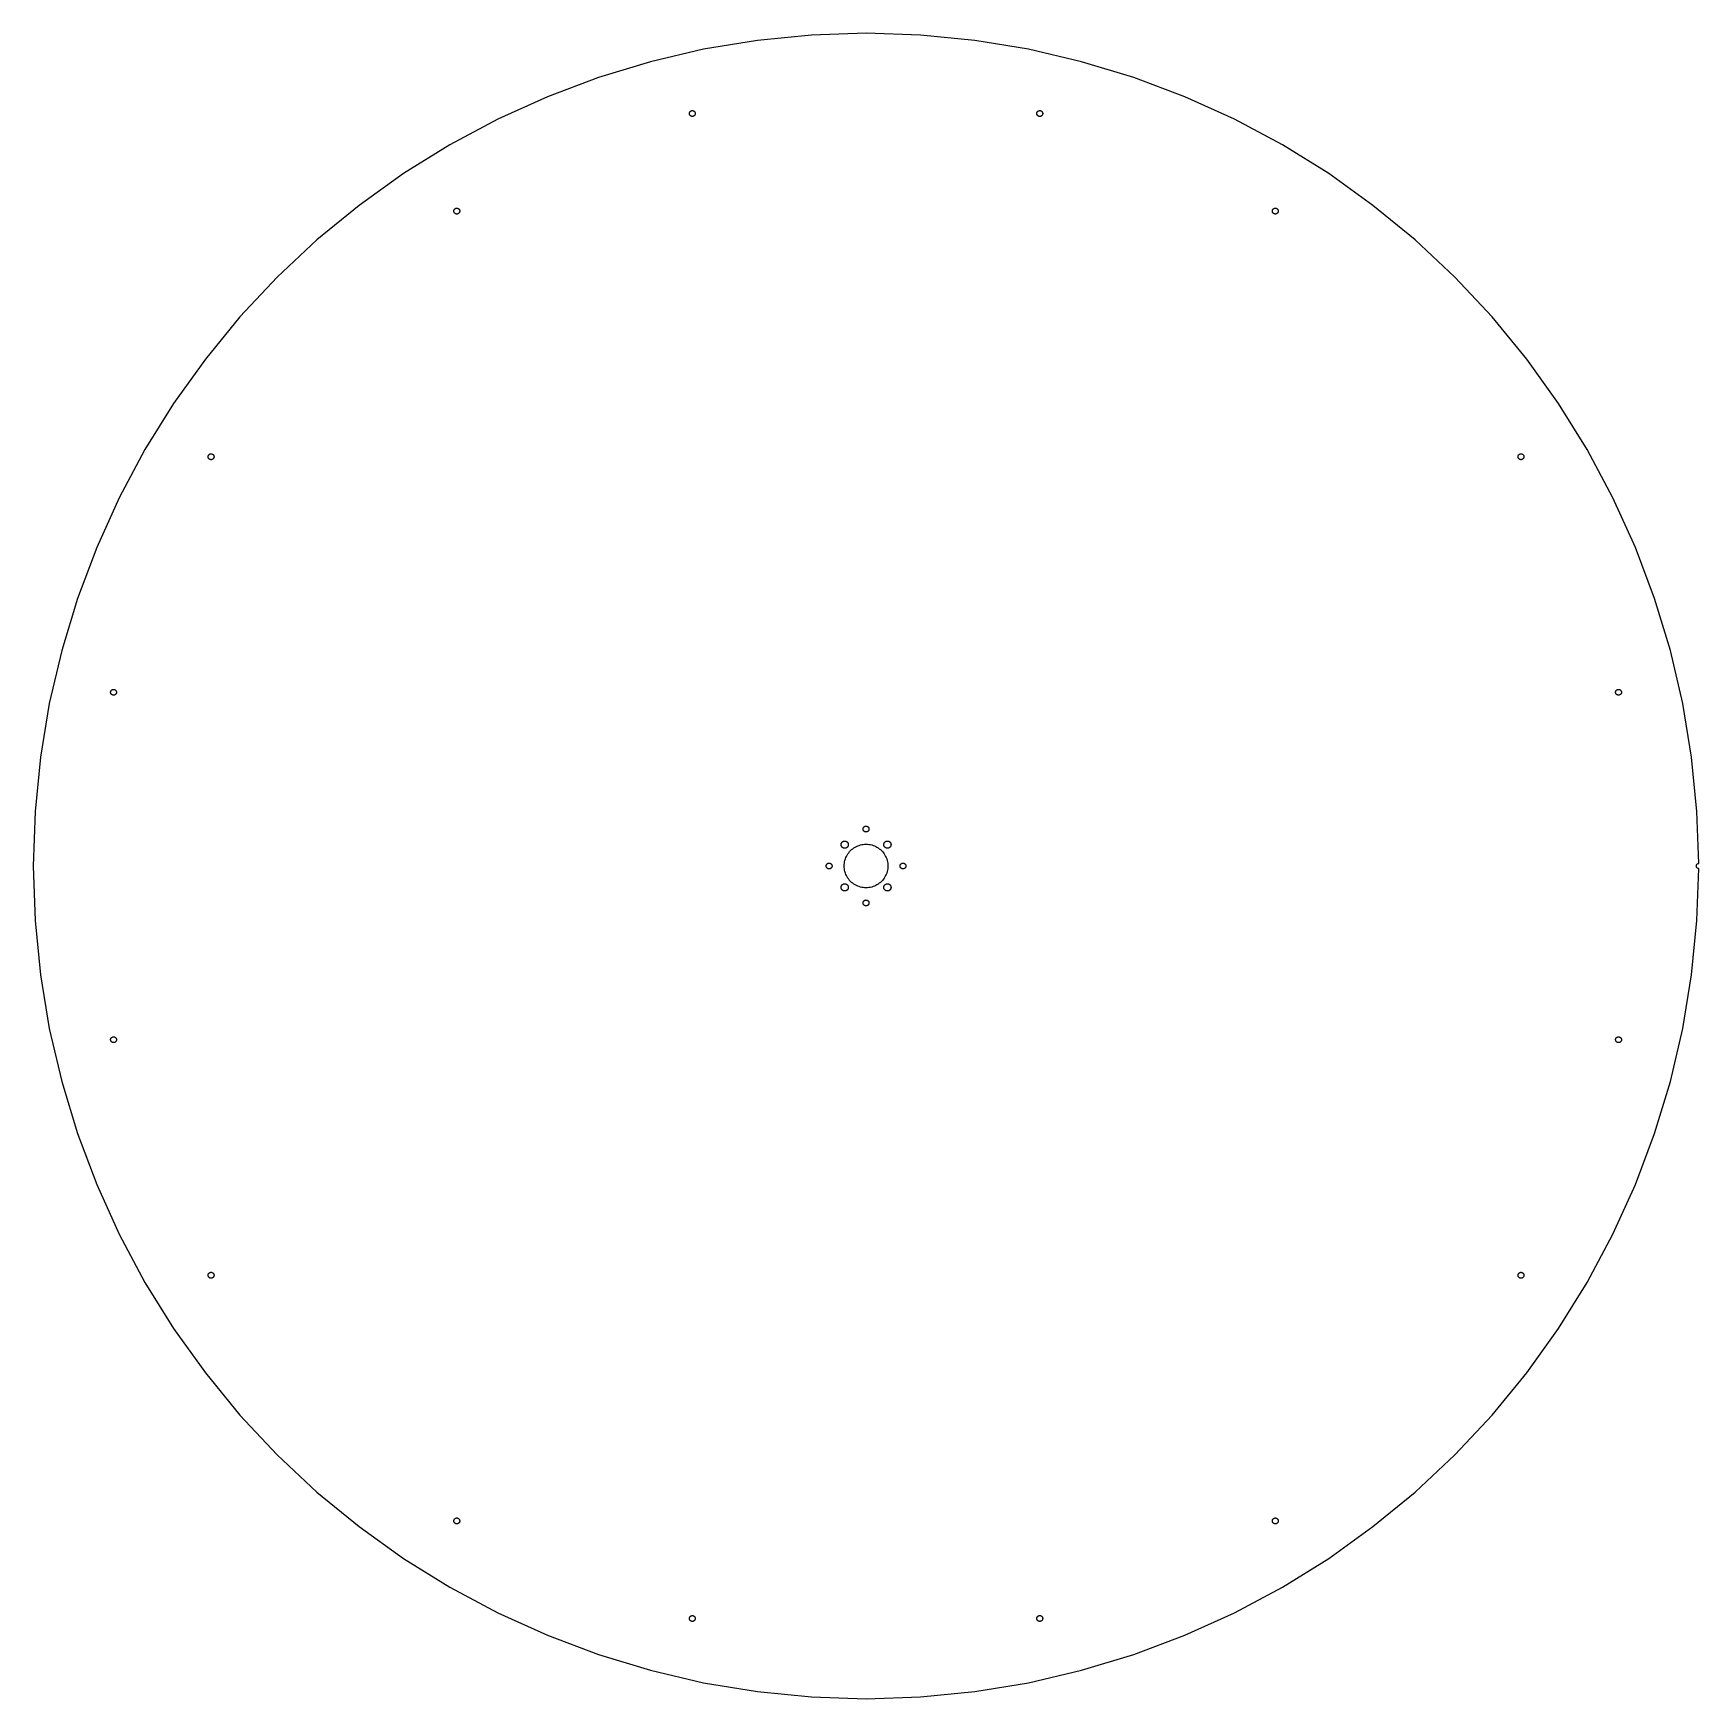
# Model space of a CAD drawing. Header units: metres. Extents: x -496 to 496, y -496 to 496.
import ezdxf

# ---------------------------------------------------------------- set-up
doc = ezdxf.new("R2010")
doc.units = ezdxf.units.M

msp = doc.modelspace()

# ---------------------------------------------------------------- linework, layer by layer
for p, q in [((0, 496), (-32.4399, 494.938)), ((32.4399, 494.938), (0, 496)), ((-96.7648, 486.469), (-128.374, 479.099)), ((-64.741, 491.757), (-96.7648, 486.469)), ((-32.4399, 494.938), (-64.741, 491.757)), ((64.741, 491.757), (32.4399, 494.938)), ((96.7648, 486.469), (64.741, 491.757)), ((128.374, 479.099), (96.7648, 486.469)), ((-128.374, 479.099), (-159.434, 469.677)), ((159.434, 469.677), (128.374, 479.099)), ((-159.434, 469.677), (-189.811, 458.244)), ((189.811, 458.244), (159.434, 469.677)), ((-189.811, 458.244), (-219.375, 444.849)), ((219.375, 444.849), (189.811, 458.244)), ((-105.227, 448.21), (-105.224, 448.325)), ((-105.224, 448.096), (-105.227, 448.21)), ((-105.224, 448.325), (-105.213, 448.439)), ((-105.213, 447.982), (-105.224, 448.096)), ((-105.213, 448.439), (-105.194, 448.552)), ((-105.194, 447.869), (-105.213, 447.982)), ((-105.194, 448.552), (-105.168, 448.663)), ((-105.168, 447.757), (-105.194, 447.869)), ((-105.168, 448.663), (-105.135, 448.773)), ((-105.135, 447.648), (-105.168, 447.757)), ((-105.135, 448.773), (-105.094, 448.88)), ((-105.094, 447.541), (-105.135, 447.648)), ((-105.094, 448.88), (-105.047, 448.984)), ((-105.047, 447.436), (-105.094, 447.541)), ((-105.047, 448.984), (-104.993, 449.085)), ((-104.993, 447.335), (-105.047, 447.436)), ((-104.993, 449.085), (-104.933, 449.182)), ((-104.933, 447.238), (-104.993, 447.335)), ((-104.933, 449.182), (-104.866, 449.276)), ((-104.866, 447.145), (-104.933, 447.238)), ((-104.866, 449.276), (-104.793, 449.364)), ((-104.793, 447.056), (-104.866, 447.145)), ((-104.793, 449.364), (-104.715, 449.448)), ((-104.715, 446.973), (-104.793, 447.056)), ((-104.715, 449.448), (-104.631, 449.526)), ((-104.631, 446.895), (-104.715, 446.973)), ((-104.631, 449.526), (-104.543, 449.599)), ((-104.543, 446.822), (-104.631, 446.895)), ((-104.543, 449.599), (-104.45, 449.665)), ((-104.45, 446.755), (-104.543, 446.822)), ((-104.45, 449.665), (-104.352, 449.726)), ((-104.352, 446.695), (-104.45, 446.755)), ((-104.352, 449.726), (-104.251, 449.78)), ((-104.251, 446.641), (-104.352, 446.695)), ((-104.251, 449.78), (-104.147, 449.827)), ((-104.147, 446.593), (-104.251, 446.641)), ((-104.147, 449.827), (-104.04, 449.867)), ((-104.04, 446.553), (-104.147, 446.593)), ((-104.04, 449.867), (-103.93, 449.901)), ((-103.93, 446.52), (-104.04, 446.553)), ((-103.93, 449.901), (-103.819, 449.927)), ((-103.819, 446.494), (-103.93, 446.52)), ((-103.819, 449.927), (-103.706, 449.945)), ((-103.706, 446.475), (-103.819, 446.494)), ((-103.706, 449.945), (-103.592, 449.956)), ((-103.592, 446.464), (-103.706, 446.475)), ((-103.592, 449.956), (-103.477, 449.96)), ((-103.477, 446.46), (-103.592, 446.464)), ((-103.477, 449.96), (-103.363, 449.956)), ((-103.363, 446.464), (-103.477, 446.46)), ((-103.363, 449.956), (-103.249, 449.945)), ((-103.249, 446.475), (-103.363, 446.464)), ((-103.249, 449.945), (-103.136, 449.927)), ((-103.136, 446.494), (-103.249, 446.475)), ((-103.136, 449.927), (-103.025, 449.901)), ((-103.025, 446.52), (-103.136, 446.494)), ((-103.025, 449.901), (-102.915, 449.867)), ((-102.915, 446.553), (-103.025, 446.52)), ((-102.915, 449.867), (-102.808, 449.827)), ((-102.808, 446.593), (-102.915, 446.553)), ((-102.808, 449.827), (-102.703, 449.78)), ((-102.703, 446.641), (-102.808, 446.593)), ((-102.703, 449.78), (-102.602, 449.726)), ((-102.602, 446.695), (-102.703, 446.641)), ((-102.602, 449.726), (-102.505, 449.665)), ((-102.505, 446.755), (-102.602, 446.695)), ((-102.505, 449.665), (-102.412, 449.599)), ((-102.412, 446.822), (-102.505, 446.755)), ((-102.412, 449.599), (-102.324, 449.526)), ((-102.324, 446.895), (-102.412, 446.822)), ((-102.324, 449.526), (-102.24, 449.448)), ((-102.24, 446.973), (-102.324, 446.895)), ((-102.24, 449.448), (-102.162, 449.364)), ((-102.162, 447.056), (-102.24, 446.973)), ((-102.162, 449.364), (-102.089, 449.276)), ((-102.089, 447.145), (-102.162, 447.056)), ((-102.089, 449.276), (-102.022, 449.182)), ((-102.022, 447.238), (-102.089, 447.145)), ((-102.022, 449.182), (-101.962, 449.085)), ((-101.962, 447.335), (-102.022, 447.238)), ((-101.962, 449.085), (-101.908, 448.984)), ((-101.908, 447.436), (-101.962, 447.335)), ((-101.908, 448.984), (-101.861, 448.88)), ((-101.861, 447.541), (-101.908, 447.436)), ((-101.861, 448.88), (-101.82, 448.773)), ((-101.82, 447.648), (-101.861, 447.541)), ((-101.82, 448.773), (-101.787, 448.663)), ((-101.787, 447.757), (-101.82, 447.648)), ((-101.787, 448.663), (-101.761, 448.552)), ((-101.761, 447.869), (-101.787, 447.757)), ((-101.761, 448.552), (-101.742, 448.439)), ((-101.742, 447.982), (-101.761, 447.869)), ((-101.742, 448.439), (-101.731, 448.325)), ((-101.731, 448.096), (-101.742, 447.982)), ((-101.731, 448.325), (-101.727, 448.21)), ((-101.727, 448.21), (-101.731, 448.096)), ((101.727, 448.21), (101.731, 448.325)), ((101.731, 448.096), (101.727, 448.21)), ((101.731, 448.325), (101.742, 448.439)), ((101.742, 447.982), (101.731, 448.096)), ((101.742, 448.439), (101.761, 448.552)), ((101.761, 447.869), (101.742, 447.982)), ((101.761, 448.552), (101.787, 448.663)), ((101.787, 447.757), (101.761, 447.869)), ((101.787, 448.663), (101.82, 448.773)), ((101.82, 447.648), (101.787, 447.757)), ((101.82, 448.773), (101.861, 448.88)), ((101.861, 447.541), (101.82, 447.648)), ((101.861, 448.88), (101.908, 448.984)), ((101.908, 447.436), (101.861, 447.541)), ((101.908, 448.984), (101.962, 449.085)), ((101.962, 447.335), (101.908, 447.436)), ((101.962, 449.085), (102.022, 449.182)), ((102.022, 447.238), (101.962, 447.335)), ((102.022, 449.182), (102.089, 449.276)), ((102.089, 447.145), (102.022, 447.238)), ((102.089, 449.276), (102.162, 449.364)), ((102.162, 447.056), (102.089, 447.145)), ((102.162, 449.364), (102.24, 449.448)), ((102.24, 446.973), (102.162, 447.056)), ((102.24, 449.448), (102.324, 449.526)), ((102.324, 446.895), (102.24, 446.973)), ((102.324, 449.526), (102.412, 449.599)), ((102.412, 446.822), (102.324, 446.895)), ((102.412, 449.599), (102.505, 449.665)), ((102.505, 446.755), (102.412, 446.822)), ((102.505, 449.665), (102.602, 449.726)), ((102.602, 446.695), (102.505, 446.755)), ((102.602, 449.726), (102.703, 449.78)), ((102.703, 446.641), (102.602, 446.695)), ((102.703, 449.78), (102.808, 449.827)), ((102.808, 446.593), (102.703, 446.641)), ((102.808, 449.827), (102.915, 449.867)), ((102.915, 446.553), (102.808, 446.593)), ((102.915, 449.867), (103.025, 449.901)), ((103.025, 446.52), (102.915, 446.553)), ((103.025, 449.901), (103.136, 449.927)), ((103.136, 446.494), (103.025, 446.52)), ((103.136, 449.927), (103.249, 449.945)), ((103.249, 446.475), (103.136, 446.494)), ((103.249, 449.945), (103.363, 449.956)), ((103.363, 446.464), (103.249, 446.475)), ((103.363, 449.956), (103.477, 449.96)), ((103.477, 446.46), (103.363, 446.464)), ((103.477, 449.96), (103.592, 449.956)), ((103.592, 446.464), (103.477, 446.46)), ((103.592, 449.956), (103.706, 449.945)), ((103.706, 446.475), (103.592, 446.464)), ((103.706, 449.945), (103.819, 449.927)), ((103.819, 446.494), (103.706, 446.475)), ((103.819, 449.927), (103.93, 449.901)), ((103.93, 446.52), (103.819, 446.494)), ((103.93, 449.901), (104.04, 449.867)), ((104.04, 446.553), (103.93, 446.52)), ((104.04, 449.867), (104.147, 449.827)), ((104.147, 446.593), (104.04, 446.553)), ((104.147, 449.827), (104.251, 449.78)), ((104.251, 446.641), (104.147, 446.593)), ((104.251, 449.78), (104.352, 449.726)), ((104.352, 446.695), (104.251, 446.641)), ((104.352, 449.726), (104.45, 449.665)), ((104.45, 446.755), (104.352, 446.695)), ((104.45, 449.665), (104.543, 449.599)), ((104.543, 446.822), (104.45, 446.755)), ((104.543, 449.599), (104.631, 449.526)), ((104.631, 446.895), (104.543, 446.822)), ((104.631, 449.526), (104.715, 449.448)), ((104.715, 446.973), (104.631, 446.895)), ((104.715, 449.448), (104.793, 449.364)), ((104.793, 447.056), (104.715, 446.973)), ((104.793, 449.364), (104.866, 449.276)), ((104.866, 447.145), (104.793, 447.056)), ((104.866, 449.276), (104.933, 449.182)), ((104.933, 447.238), (104.866, 447.145)), ((104.933, 449.182), (104.993, 449.085)), ((104.993, 447.335), (104.933, 447.238)), ((104.993, 449.085), (105.047, 448.984)), ((105.047, 447.436), (104.993, 447.335)), ((105.047, 448.984), (105.094, 448.88)), ((105.094, 447.541), (105.047, 447.436)), ((105.094, 448.88), (105.135, 448.773)), ((105.135, 447.648), (105.094, 447.541)), ((105.135, 448.773), (105.168, 448.663)), ((105.168, 447.757), (105.135, 447.648)), ((105.168, 448.663), (105.194, 448.552)), ((105.194, 447.869), (105.168, 447.757)), ((105.194, 448.552), (105.213, 448.439)), ((105.213, 447.982), (105.194, 447.869)), ((105.213, 448.439), (105.224, 448.325)), ((105.224, 448.096), (105.213, 447.982)), ((105.224, 448.325), (105.227, 448.21)), ((105.227, 448.21), (105.224, 448.096)), ((-219.375, 444.849), (-248, 429.549)), ((248, 429.549), (219.375, 444.849)), ((-248, 429.549), (-275.563, 412.409)), ((275.563, 412.409), (248, 429.549)), ((-275.563, 412.409), (-301.946, 393.503)), ((301.946, 393.503), (275.563, 412.409)), ((-301.946, 393.503), (-327.036, 372.913)), ((-245.513, 390.102), (-245.509, 390.217)), ((-245.509, 389.988), (-245.513, 390.102)), ((-245.509, 390.217), (-245.498, 390.331)), ((-245.498, 389.874), (-245.509, 389.988)), ((-245.498, 390.331), (-245.479, 390.444)), ((-245.479, 389.761), (-245.498, 389.874)), ((-245.479, 390.444), (-245.453, 390.555)), ((-245.453, 389.649), (-245.479, 389.761)), ((-245.453, 390.555), (-245.42, 390.665)), ((-245.42, 389.54), (-245.453, 389.649)), ((-245.42, 390.665), (-245.38, 390.772)), ((-245.38, 389.432), (-245.42, 389.54)), ((-245.38, 390.772), (-245.332, 390.876)), ((-245.332, 389.328), (-245.38, 389.432)), ((-245.332, 390.876), (-245.278, 390.977)), ((-245.278, 389.227), (-245.332, 389.328)), ((-245.278, 390.977), (-245.218, 391.074)), ((-245.218, 389.13), (-245.278, 389.227)), ((-245.218, 391.074), (-245.151, 391.167)), ((-245.151, 389.037), (-245.218, 389.13)), ((-245.151, 391.167), (-245.079, 391.256)), ((-245.079, 388.948), (-245.151, 389.037)), ((-245.079, 391.256), (-245, 391.34)), ((-245, 388.865), (-245.079, 388.948)), ((-245, 391.34), (-244.917, 391.418)), ((-244.917, 388.786), (-245, 388.865)), ((-244.917, 391.418), (-244.828, 391.49)), ((-244.828, 388.714), (-244.917, 388.786)), ((-244.828, 391.49), (-244.735, 391.557)), ((-244.735, 388.647), (-244.828, 388.714)), ((-244.735, 391.557), (-244.638, 391.618)), ((-244.638, 388.587), (-244.735, 388.647)), ((-244.638, 391.618), (-244.537, 391.672)), ((-244.537, 388.533), (-244.638, 388.587)), ((-244.537, 391.672), (-244.433, 391.719)), ((-244.433, 388.485), (-244.537, 388.533)), ((-244.433, 391.719), (-244.325, 391.759)), ((-244.325, 388.445), (-244.433, 388.485)), ((-244.325, 391.759), (-244.216, 391.792)), ((-244.216, 388.412), (-244.325, 388.445)), ((-244.216, 391.792), (-244.104, 391.818)), ((-244.104, 388.386), (-244.216, 388.412)), ((-244.104, 391.818), (-243.991, 391.837)), ((-243.991, 388.367), (-244.104, 388.386)), ((-243.991, 391.837), (-243.877, 391.848)), ((-243.877, 388.356), (-243.991, 388.367)), ((-243.877, 391.848), (-243.763, 391.852)), ((-243.763, 388.352), (-243.877, 388.356)), ((-243.763, 391.852), (-243.648, 391.848)), ((-243.648, 388.356), (-243.763, 388.352)), ((-243.648, 391.848), (-243.534, 391.837)), ((-243.534, 388.367), (-243.648, 388.356)), ((-243.534, 391.837), (-243.421, 391.818)), ((-243.421, 388.386), (-243.534, 388.367)), ((-243.421, 391.818), (-243.31, 391.792)), ((-243.31, 388.412), (-243.421, 388.386)), ((-243.31, 391.792), (-243.2, 391.759)), ((-243.2, 388.445), (-243.31, 388.412)), ((-243.2, 391.759), (-243.093, 391.719)), ((-243.093, 388.485), (-243.2, 388.445)), ((-243.093, 391.719), (-242.989, 391.672)), ((-242.989, 388.533), (-243.093, 388.485)), ((-242.989, 391.672), (-242.888, 391.618)), ((-242.888, 388.587), (-242.989, 388.533)), ((-242.888, 391.618), (-242.791, 391.557)), ((-242.791, 388.647), (-242.888, 388.587)), ((-242.791, 391.557), (-242.698, 391.49)), ((-242.698, 388.714), (-242.791, 388.647)), ((-242.698, 391.49), (-242.609, 391.418)), ((-242.609, 388.786), (-242.698, 388.714)), ((-242.609, 391.418), (-242.525, 391.34)), ((-242.525, 388.865), (-242.609, 388.786)), ((-242.525, 391.34), (-242.447, 391.256)), ((-242.447, 388.948), (-242.525, 388.865)), ((-242.447, 391.256), (-242.374, 391.167)), ((-242.374, 389.037), (-242.447, 388.948)), ((-242.374, 391.167), (-242.308, 391.074)), ((-242.308, 389.13), (-242.374, 389.037)), ((-242.308, 391.074), (-242.247, 390.977)), ((-242.247, 389.227), (-242.308, 389.13)), ((-242.247, 390.977), (-242.193, 390.876)), ((-242.193, 389.328), (-242.247, 389.227)), ((-242.193, 390.876), (-242.146, 390.772)), ((-242.146, 389.432), (-242.193, 389.328)), ((-242.146, 390.772), (-242.106, 390.665)), ((-242.106, 389.54), (-242.146, 389.432)), ((-242.106, 390.665), (-242.072, 390.555)), ((-242.072, 389.649), (-242.106, 389.54)), ((-242.072, 390.555), (-242.046, 390.444)), ((-242.046, 389.761), (-242.072, 389.649)), ((-242.046, 390.444), (-242.028, 390.331)), ((-242.028, 389.874), (-242.046, 389.761)), ((-242.028, 390.331), (-242.017, 390.217)), ((-242.017, 389.988), (-242.028, 389.874)), ((-242.017, 390.217), (-242.013, 390.102)), ((-242.013, 390.102), (-242.017, 389.988)), ((242.013, 390.102), (242.017, 390.217)), ((242.017, 389.988), (242.013, 390.102)), ((242.017, 390.217), (242.028, 390.331)), ((242.028, 389.874), (242.017, 389.988)), ((242.028, 390.331), (242.046, 390.444)), ((242.046, 389.761), (242.028, 389.874)), ((242.046, 390.444), (242.072, 390.555)), ((242.072, 389.649), (242.046, 389.761)), ((242.072, 390.555), (242.106, 390.665)), ((242.106, 389.54), (242.072, 389.649)), ((242.106, 390.665), (242.146, 390.772)), ((242.146, 389.432), (242.106, 389.54)), ((242.146, 390.772), (242.193, 390.876)), ((242.193, 389.328), (242.146, 389.432)), ((242.193, 390.876), (242.247, 390.977)), ((242.247, 389.227), (242.193, 389.328)), ((242.247, 390.977), (242.308, 391.074)), ((242.308, 389.13), (242.247, 389.227)), ((242.308, 391.074), (242.374, 391.167)), ((242.374, 389.037), (242.308, 389.13)), ((242.374, 391.167), (242.447, 391.256)), ((242.447, 388.948), (242.374, 389.037)), ((242.447, 391.256), (242.525, 391.34)), ((242.525, 388.865), (242.447, 388.948)), ((242.525, 391.34), (242.609, 391.418)), ((242.609, 388.786), (242.525, 388.865)), ((242.609, 391.418), (242.698, 391.49)), ((242.698, 388.714), (242.609, 388.786)), ((242.698, 391.49), (242.791, 391.557)), ((242.791, 388.647), (242.698, 388.714)), ((242.791, 391.557), (242.888, 391.618)), ((242.888, 388.587), (242.791, 388.647)), ((242.888, 391.618), (242.989, 391.672)), ((242.989, 388.533), (242.888, 388.587)), ((242.989, 391.672), (243.093, 391.719)), ((243.093, 388.485), (242.989, 388.533)), ((243.093, 391.719), (243.2, 391.759)), ((243.2, 388.445), (243.093, 388.485)), ((243.2, 391.759), (243.31, 391.792)), ((243.31, 388.412), (243.2, 388.445)), ((243.31, 391.792), (243.421, 391.818)), ((243.421, 388.386), (243.31, 388.412)), ((243.421, 391.818), (243.534, 391.837)), ((243.534, 388.367), (243.421, 388.386)), ((243.534, 391.837), (243.648, 391.848)), ((243.648, 388.356), (243.534, 388.367)), ((243.648, 391.848), (243.763, 391.852)), ((243.763, 388.352), (243.648, 388.356)), ((243.763, 391.852), (243.877, 391.848)), ((243.877, 388.356), (243.763, 388.352)), ((243.877, 391.848), (243.991, 391.837)), ((243.991, 388.367), (243.877, 388.356)), ((243.991, 391.837), (244.104, 391.818)), ((244.104, 388.386), (243.991, 388.367)), ((244.104, 391.818), (244.216, 391.792)), ((244.216, 388.412), (244.104, 388.386)), ((244.216, 391.792), (244.325, 391.759)), ((244.325, 388.445), (244.216, 388.412)), ((244.325, 391.759), (244.433, 391.719)), ((244.433, 388.485), (244.325, 388.445)), ((244.433, 391.719), (244.537, 391.672)), ((244.537, 388.533), (244.433, 388.485)), ((244.537, 391.672), (244.638, 391.618)), ((244.638, 388.587), (244.537, 388.533)), ((244.638, 391.618), (244.735, 391.557)), ((244.735, 388.647), (244.638, 388.587)), ((244.735, 391.557), (244.828, 391.49)), ((244.828, 388.714), (244.735, 388.647)), ((244.828, 391.49), (244.917, 391.418)), ((244.917, 388.786), (244.828, 388.714)), ((244.917, 391.418), (245, 391.34)), ((245, 388.865), (244.917, 388.786)), ((245, 391.34), (245.079, 391.256)), ((245.079, 388.948), (245, 388.865)), ((245.079, 391.256), (245.151, 391.167)), ((245.151, 389.037), (245.079, 388.948)), ((245.151, 391.167), (245.218, 391.074)), ((245.218, 389.13), (245.151, 389.037)), ((245.218, 391.074), (245.278, 390.977)), ((245.278, 389.227), (245.218, 389.13)), ((245.278, 390.977), (245.332, 390.876)), ((245.332, 389.328), (245.278, 389.227)), ((245.332, 390.876), (245.38, 390.772)), ((245.38, 389.432), (245.332, 389.328)), ((245.38, 390.772), (245.42, 390.665)), ((245.42, 389.54), (245.38, 389.432)), ((245.42, 390.665), (245.453, 390.555)), ((245.453, 389.649), (245.42, 389.54)), ((245.453, 390.555), (245.479, 390.444)), ((245.479, 389.761), (245.453, 389.649)), ((245.479, 390.444), (245.498, 390.331)), ((245.498, 389.874), (245.479, 389.761)), ((245.498, 390.331), (245.509, 390.217)), ((245.509, 389.988), (245.498, 389.874)), ((245.509, 390.217), (245.513, 390.102)), ((245.513, 390.102), (245.509, 389.988)), ((327.036, 372.913), (301.946, 393.503)), ((-327.036, 372.913), (-350.725, 350.725)), ((350.725, 350.725), (327.036, 372.913)), ((-350.725, 350.725), (-372.913, 327.036)), ((372.913, 327.036), (350.725, 350.725)), ((-372.913, 327.036), (-393.503, 301.946)), ((393.503, 301.946), (372.913, 327.036)), ((-393.503, 301.946), (-412.409, 275.563)), ((412.409, 275.563), (393.503, 301.946)), ((-412.409, 275.563), (-429.549, 248)), ((429.549, 248), (412.409, 275.563)), ((-429.549, 248), (-444.849, 219.375)), ((444.849, 219.375), (429.549, 248)), ((-391.852, 243.763), (-391.848, 243.877)), ((-391.848, 243.648), (-391.852, 243.763)), ((-391.848, 243.877), (-391.837, 243.991)), ((-391.837, 243.534), (-391.848, 243.648)), ((-391.837, 243.991), (-391.818, 244.104)), ((-391.818, 243.421), (-391.837, 243.534)), ((-391.818, 244.104), (-391.792, 244.216)), ((-391.792, 243.31), (-391.818, 243.421)), ((-391.792, 244.216), (-391.759, 244.325)), ((-391.759, 243.2), (-391.792, 243.31)), ((-391.759, 244.325), (-391.719, 244.433)), ((-391.719, 243.093), (-391.759, 243.2)), ((-391.719, 244.433), (-391.672, 244.537)), ((-391.672, 242.989), (-391.719, 243.093)), ((-391.672, 244.537), (-391.618, 244.638)), ((-391.618, 242.888), (-391.672, 242.989)), ((-391.618, 244.638), (-391.557, 244.735)), ((-391.557, 242.791), (-391.618, 242.888)), ((-391.557, 244.735), (-391.49, 244.828)), ((-391.49, 242.698), (-391.557, 242.791)), ((-391.49, 244.828), (-391.418, 244.917)), ((-391.418, 242.609), (-391.49, 242.698)), ((-391.418, 244.917), (-391.34, 245)), ((-391.34, 242.525), (-391.418, 242.609)), ((-391.34, 245), (-391.256, 245.079)), ((-391.256, 242.447), (-391.34, 242.525)), ((-391.256, 245.079), (-391.167, 245.151)), ((-391.167, 242.374), (-391.256, 242.447)), ((-391.167, 245.151), (-391.074, 245.218)), ((-391.074, 242.308), (-391.167, 242.374)), ((-391.074, 245.218), (-390.977, 245.278)), ((-390.977, 242.247), (-391.074, 242.308)), ((-390.977, 245.278), (-390.876, 245.332)), ((-390.876, 242.193), (-390.977, 242.247)), ((-390.876, 245.332), (-390.772, 245.38)), ((-390.772, 242.146), (-390.876, 242.193)), ((-390.772, 245.38), (-390.665, 245.42)), ((-390.665, 242.106), (-390.772, 242.146)), ((-390.665, 245.42), (-390.555, 245.453)), ((-390.555, 242.072), (-390.665, 242.106)), ((-390.555, 245.453), (-390.444, 245.479)), ((-390.444, 242.046), (-390.555, 242.072)), ((-390.444, 245.479), (-390.331, 245.498)), ((-390.331, 242.028), (-390.444, 242.046)), ((-390.331, 245.498), (-390.217, 245.509)), ((-390.217, 242.017), (-390.331, 242.028)), ((-390.217, 245.509), (-390.102, 245.513)), ((-390.102, 242.013), (-390.217, 242.017)), ((-390.102, 245.513), (-389.988, 245.509)), ((-389.988, 242.017), (-390.102, 242.013)), ((-389.988, 245.509), (-389.874, 245.498)), ((-389.874, 242.028), (-389.988, 242.017)), ((-389.874, 245.498), (-389.761, 245.479)), ((-389.761, 242.046), (-389.874, 242.028)), ((-389.761, 245.479), (-389.649, 245.453)), ((-389.649, 242.072), (-389.761, 242.046)), ((-389.649, 245.453), (-389.54, 245.42)), ((-389.54, 242.106), (-389.649, 242.072)), ((-389.54, 245.42), (-389.432, 245.38)), ((-389.432, 242.146), (-389.54, 242.106)), ((-389.432, 245.38), (-389.328, 245.332)), ((-389.328, 242.193), (-389.432, 242.146)), ((-389.328, 245.332), (-389.227, 245.278)), ((-389.227, 242.247), (-389.328, 242.193)), ((-389.227, 245.278), (-389.13, 245.218)), ((-389.13, 242.308), (-389.227, 242.247)), ((-389.13, 245.218), (-389.037, 245.151)), ((-389.037, 242.374), (-389.13, 242.308)), ((-389.037, 245.151), (-388.948, 245.079)), ((-388.948, 242.447), (-389.037, 242.374)), ((-388.948, 245.079), (-388.865, 245)), ((-388.865, 242.525), (-388.948, 242.447)), ((-388.865, 245), (-388.786, 244.917)), ((-388.786, 242.609), (-388.865, 242.525)), ((-388.786, 244.917), (-388.714, 244.828)), ((-388.714, 242.698), (-388.786, 242.609)), ((-388.714, 244.828), (-388.647, 244.735)), ((-388.647, 242.791), (-388.714, 242.698)), ((-388.647, 244.735), (-388.587, 244.638)), ((-388.587, 242.888), (-388.647, 242.791)), ((-388.587, 244.638), (-388.533, 244.537)), ((-388.533, 242.989), (-388.587, 242.888)), ((-388.533, 244.537), (-388.485, 244.433)), ((-388.485, 243.093), (-388.533, 242.989)), ((-388.485, 244.433), (-388.445, 244.325)), ((-388.445, 243.2), (-388.485, 243.093)), ((-388.445, 244.325), (-388.412, 244.216)), ((-388.412, 243.31), (-388.445, 243.2)), ((-388.412, 244.216), (-388.386, 244.104)), ((-388.386, 243.421), (-388.412, 243.31)), ((-388.386, 244.104), (-388.367, 243.991)), ((-388.367, 243.534), (-388.386, 243.421)), ((-388.367, 243.991), (-388.356, 243.877)), ((-388.356, 243.648), (-388.367, 243.534)), ((-388.356, 243.877), (-388.352, 243.763)), ((-388.352, 243.763), (-388.356, 243.648)), ((388.352, 243.763), (388.356, 243.877)), ((388.356, 243.648), (388.352, 243.763)), ((388.356, 243.877), (388.367, 243.991)), ((388.367, 243.534), (388.356, 243.648)), ((388.367, 243.991), (388.386, 244.104)), ((388.386, 243.421), (388.367, 243.534)), ((388.386, 244.104), (388.412, 244.216)), ((388.412, 243.31), (388.386, 243.421)), ((388.412, 244.216), (388.445, 244.325)), ((388.445, 243.2), (388.412, 243.31)), ((388.445, 244.325), (388.485, 244.433)), ((388.485, 243.093), (388.445, 243.2)), ((388.485, 244.433), (388.533, 244.537)), ((388.533, 242.989), (388.485, 243.093)), ((388.533, 244.537), (388.587, 244.638)), ((388.587, 242.888), (388.533, 242.989)), ((388.587, 244.638), (388.647, 244.735)), ((388.647, 242.791), (388.587, 242.888)), ((388.647, 244.735), (388.714, 244.828)), ((388.714, 242.698), (388.647, 242.791)), ((388.714, 244.828), (388.786, 244.917)), ((388.786, 242.609), (388.714, 242.698)), ((388.786, 244.917), (388.865, 245)), ((388.865, 242.525), (388.786, 242.609)), ((388.865, 245), (388.948, 245.079)), ((388.948, 242.447), (388.865, 242.525)), ((388.948, 245.079), (389.037, 245.151)), ((389.037, 242.374), (388.948, 242.447)), ((389.037, 245.151), (389.13, 245.218)), ((389.13, 242.308), (389.037, 242.374)), ((389.13, 245.218), (389.227, 245.278)), ((389.227, 242.247), (389.13, 242.308)), ((389.227, 245.278), (389.328, 245.332)), ((389.328, 242.193), (389.227, 242.247)), ((389.328, 245.332), (389.432, 245.38)), ((389.432, 242.146), (389.328, 242.193)), ((389.432, 245.38), (389.54, 245.42)), ((389.54, 242.106), (389.432, 242.146)), ((389.54, 245.42), (389.649, 245.453)), ((389.649, 242.072), (389.54, 242.106)), ((389.649, 245.453), (389.761, 245.479)), ((389.761, 242.046), (389.649, 242.072)), ((389.761, 245.479), (389.874, 245.498)), ((389.874, 242.028), (389.761, 242.046)), ((389.874, 245.498), (389.988, 245.509)), ((389.988, 242.017), (389.874, 242.028)), ((389.988, 245.509), (390.102, 245.513)), ((390.102, 242.013), (389.988, 242.017)), ((390.102, 245.513), (390.217, 245.509)), ((390.217, 242.017), (390.102, 242.013)), ((390.217, 245.509), (390.331, 245.498)), ((390.331, 242.028), (390.217, 242.017)), ((390.331, 245.498), (390.444, 245.479)), ((390.444, 242.046), (390.331, 242.028)), ((390.444, 245.479), (390.555, 245.453)), ((390.555, 242.072), (390.444, 242.046)), ((390.555, 245.453), (390.665, 245.42)), ((390.665, 242.106), (390.555, 242.072)), ((390.665, 245.42), (390.772, 245.38)), ((390.772, 242.146), (390.665, 242.106)), ((390.772, 245.38), (390.876, 245.332)), ((390.876, 242.193), (390.772, 242.146)), ((390.876, 245.332), (390.977, 245.278)), ((390.977, 242.247), (390.876, 242.193)), ((390.977, 245.278), (391.074, 245.218)), ((391.074, 242.308), (390.977, 242.247)), ((391.074, 245.218), (391.167, 245.151)), ((391.167, 242.374), (391.074, 242.308)), ((391.167, 245.151), (391.256, 245.079)), ((391.256, 242.447), (391.167, 242.374)), ((391.256, 245.079), (391.34, 245)), ((391.34, 242.525), (391.256, 242.447)), ((391.34, 245), (391.418, 244.917)), ((391.418, 242.609), (391.34, 242.525)), ((391.418, 244.917), (391.49, 244.828)), ((391.49, 242.698), (391.418, 242.609)), ((391.49, 244.828), (391.557, 244.735)), ((391.557, 242.791), (391.49, 242.698)), ((391.557, 244.735), (391.618, 244.638)), ((391.618, 242.888), (391.557, 242.791)), ((391.618, 244.638), (391.672, 244.537)), ((391.672, 242.989), (391.618, 242.888)), ((391.672, 244.537), (391.719, 244.433)), ((391.719, 243.093), (391.672, 242.989)), ((391.719, 244.433), (391.759, 244.325)), ((391.759, 243.2), (391.719, 243.093)), ((391.759, 244.325), (391.792, 244.216)), ((391.792, 243.31), (391.759, 243.2)), ((391.792, 244.216), (391.818, 244.104)), ((391.818, 243.421), (391.792, 243.31)), ((391.818, 244.104), (391.837, 243.991)), ((391.837, 243.534), (391.818, 243.421)), ((391.837, 243.991), (391.848, 243.877)), ((391.848, 243.648), (391.837, 243.534)), ((391.848, 243.877), (391.852, 243.763)), ((391.852, 243.763), (391.848, 243.648)), ((-444.849, 219.375), (-458.244, 189.811)), ((458.244, 189.811), (444.849, 219.375)), ((-458.244, 189.811), (-469.677, 159.434)), ((469.677, 159.434), (458.244, 189.811)), ((-469.677, 159.434), (-479.099, 128.374)), ((479.099, 128.374), (469.677, 159.434)), ((-479.099, 128.374), (-486.469, 96.7648)), ((486.469, 96.7648), (479.099, 128.374)), ((-449.96, 103.477), (-449.956, 103.592)), ((-449.956, 103.363), (-449.96, 103.477)), ((-449.956, 103.592), (-449.945, 103.706)), ((-449.945, 103.249), (-449.956, 103.363)), ((-449.945, 103.706), (-449.927, 103.819)), ((-449.927, 103.136), (-449.945, 103.249)), ((-449.927, 103.819), (-449.901, 103.93)), ((-449.901, 103.025), (-449.927, 103.136)), ((-449.901, 103.93), (-449.867, 104.04)), ((-449.867, 102.915), (-449.901, 103.025)), ((-449.867, 104.04), (-449.827, 104.147)), ((-449.827, 102.808), (-449.867, 102.915)), ((-449.827, 104.147), (-449.78, 104.251)), ((-449.78, 102.703), (-449.827, 102.808)), ((-449.78, 104.251), (-449.726, 104.352)), ((-449.726, 102.602), (-449.78, 102.703)), ((-449.726, 104.352), (-449.665, 104.45)), ((-449.665, 102.505), (-449.726, 102.602)), ((-449.665, 104.45), (-449.599, 104.543)), ((-449.599, 102.412), (-449.665, 102.505)), ((-449.599, 104.543), (-449.526, 104.631)), ((-449.526, 102.324), (-449.599, 102.412)), ((-449.526, 104.631), (-449.448, 104.715)), ((-449.448, 102.24), (-449.526, 102.324)), ((-449.448, 104.715), (-449.364, 104.793)), ((-449.364, 102.162), (-449.448, 102.24)), ((-449.364, 104.793), (-449.276, 104.866)), ((-449.276, 102.089), (-449.364, 102.162)), ((-449.276, 104.866), (-449.182, 104.933)), ((-449.182, 102.022), (-449.276, 102.089)), ((-449.182, 104.933), (-449.085, 104.993)), ((-449.085, 101.962), (-449.182, 102.022)), ((-449.085, 104.993), (-448.984, 105.047)), ((-448.984, 101.908), (-449.085, 101.962)), ((-448.984, 105.047), (-448.88, 105.094)), ((-448.88, 101.861), (-448.984, 101.908)), ((-448.88, 105.094), (-448.773, 105.135)), ((-448.773, 101.82), (-448.88, 101.861)), ((-448.773, 105.135), (-448.663, 105.168)), ((-448.663, 101.787), (-448.773, 101.82)), ((-448.663, 105.168), (-448.552, 105.194)), ((-448.552, 101.761), (-448.663, 101.787)), ((-448.552, 105.194), (-448.439, 105.213)), ((-448.439, 101.742), (-448.552, 101.761)), ((-448.439, 105.213), (-448.325, 105.224)), ((-448.325, 101.731), (-448.439, 101.742)), ((-448.325, 105.224), (-448.21, 105.227)), ((-448.21, 101.727), (-448.325, 101.731)), ((-448.21, 105.227), (-448.096, 105.224)), ((-448.096, 101.731), (-448.21, 101.727)), ((-448.096, 105.224), (-447.982, 105.213)), ((-447.982, 101.742), (-448.096, 101.731)), ((-447.982, 105.213), (-447.869, 105.194)), ((-447.869, 101.761), (-447.982, 101.742)), ((-447.869, 105.194), (-447.757, 105.168)), ((-447.757, 101.787), (-447.869, 101.761)), ((-447.757, 105.168), (-447.648, 105.135)), ((-447.648, 101.82), (-447.757, 101.787)), ((-447.648, 105.135), (-447.541, 105.094)), ((-447.541, 101.861), (-447.648, 101.82)), ((-447.541, 105.094), (-447.436, 105.047)), ((-447.436, 101.908), (-447.541, 101.861)), ((-447.436, 105.047), (-447.335, 104.993)), ((-447.335, 101.962), (-447.436, 101.908)), ((-447.335, 104.993), (-447.238, 104.933)), ((-447.238, 102.022), (-447.335, 101.962)), ((-447.238, 104.933), (-447.145, 104.866)), ((-447.145, 102.089), (-447.238, 102.022)), ((-447.145, 104.866), (-447.056, 104.793)), ((-447.056, 102.162), (-447.145, 102.089)), ((-447.056, 104.793), (-446.973, 104.715)), ((-446.973, 102.24), (-447.056, 102.162)), ((-446.973, 104.715), (-446.895, 104.631)), ((-446.895, 102.324), (-446.973, 102.24)), ((-446.895, 104.631), (-446.822, 104.543)), ((-446.822, 102.412), (-446.895, 102.324)), ((-446.822, 104.543), (-446.755, 104.45)), ((-446.755, 102.505), (-446.822, 102.412)), ((-446.755, 104.45), (-446.695, 104.352)), ((-446.695, 102.602), (-446.755, 102.505)), ((-446.695, 104.352), (-446.641, 104.251)), ((-446.641, 102.703), (-446.695, 102.602)), ((-446.641, 104.251), (-446.593, 104.147)), ((-446.593, 102.808), (-446.641, 102.703)), ((-446.593, 104.147), (-446.553, 104.04)), ((-446.553, 102.915), (-446.593, 102.808)), ((-446.553, 104.04), (-446.52, 103.93)), ((-446.52, 103.025), (-446.553, 102.915)), ((-446.52, 103.93), (-446.494, 103.819)), ((-446.494, 103.136), (-446.52, 103.025)), ((-446.494, 103.819), (-446.475, 103.706)), ((-446.475, 103.249), (-446.494, 103.136)), ((-446.475, 103.706), (-446.464, 103.592)), ((-446.464, 103.363), (-446.475, 103.249)), ((-446.464, 103.592), (-446.46, 103.477)), ((-446.46, 103.477), (-446.464, 103.363)), ((446.46, 103.477), (446.464, 103.592)), ((446.464, 103.363), (446.46, 103.477)), ((446.464, 103.592), (446.475, 103.706)), ((446.475, 103.249), (446.464, 103.363)), ((446.475, 103.706), (446.494, 103.819)), ((446.494, 103.136), (446.475, 103.249)), ((446.494, 103.819), (446.52, 103.93)), ((446.52, 103.025), (446.494, 103.136)), ((446.52, 103.93), (446.553, 104.04)), ((446.553, 102.915), (446.52, 103.025)), ((446.553, 104.04), (446.593, 104.147)), ((446.593, 102.808), (446.553, 102.915)), ((446.593, 104.147), (446.641, 104.251)), ((446.641, 102.703), (446.593, 102.808)), ((446.641, 104.251), (446.695, 104.352)), ((446.695, 102.602), (446.641, 102.703)), ((446.695, 104.352), (446.755, 104.45)), ((446.755, 102.505), (446.695, 102.602)), ((446.755, 104.45), (446.822, 104.543)), ((446.822, 102.412), (446.755, 102.505)), ((446.822, 104.543), (446.895, 104.631)), ((446.895, 102.324), (446.822, 102.412)), ((446.895, 104.631), (446.973, 104.715)), ((446.973, 102.24), (446.895, 102.324)), ((446.973, 104.715), (447.056, 104.793)), ((447.056, 102.162), (446.973, 102.24)), ((447.056, 104.793), (447.145, 104.866)), ((447.145, 102.089), (447.056, 102.162)), ((447.145, 104.866), (447.238, 104.933)), ((447.238, 102.022), (447.145, 102.089)), ((447.238, 104.933), (447.335, 104.993)), ((447.335, 101.962), (447.238, 102.022)), ((447.335, 104.993), (447.436, 105.047)), ((447.436, 101.908), (447.335, 101.962)), ((447.436, 105.047), (447.541, 105.094)), ((447.541, 101.861), (447.436, 101.908)), ((447.541, 105.094), (447.648, 105.135)), ((447.648, 101.82), (447.541, 101.861)), ((447.648, 105.135), (447.757, 105.168)), ((447.757, 101.787), (447.648, 101.82)), ((447.757, 105.168), (447.869, 105.194)), ((447.869, 101.761), (447.757, 101.787)), ((447.869, 105.194), (447.982, 105.213)), ((447.982, 101.742), (447.869, 101.761)), ((447.982, 105.213), (448.096, 105.224)), ((448.096, 101.731), (447.982, 101.742)), ((448.096, 105.224), (448.21, 105.227)), ((448.21, 101.727), (448.096, 101.731)), ((448.21, 105.227), (448.325, 105.224)), ((448.325, 101.731), (448.21, 101.727)), ((448.325, 105.224), (448.439, 105.213)), ((448.439, 101.742), (448.325, 101.731)), ((448.439, 105.213), (448.552, 105.194)), ((448.552, 101.761), (448.439, 101.742)), ((448.552, 105.194), (448.663, 105.168)), ((448.663, 101.787), (448.552, 101.761)), ((448.663, 105.168), (448.773, 105.135)), ((448.773, 101.82), (448.663, 101.787)), ((448.773, 105.135), (448.88, 105.094)), ((448.88, 101.861), (448.773, 101.82)), ((448.88, 105.094), (448.984, 105.047)), ((448.984, 101.908), (448.88, 101.861)), ((448.984, 105.047), (449.085, 104.993)), ((449.085, 101.962), (448.984, 101.908)), ((449.085, 104.993), (449.182, 104.933)), ((449.182, 102.022), (449.085, 101.962)), ((449.182, 104.933), (449.276, 104.866)), ((449.276, 102.089), (449.182, 102.022)), ((449.276, 104.866), (449.364, 104.793)), ((449.364, 102.162), (449.276, 102.089)), ((449.364, 104.793), (449.448, 104.715)), ((449.448, 102.24), (449.364, 102.162)), ((449.448, 104.715), (449.526, 104.631)), ((449.526, 102.324), (449.448, 102.24)), ((449.526, 104.631), (449.599, 104.543)), ((449.599, 102.412), (449.526, 102.324)), ((449.599, 104.543), (449.665, 104.45)), ((449.665, 102.505), (449.599, 102.412)), ((449.665, 104.45), (449.726, 104.352)), ((449.726, 102.602), (449.665, 102.505)), ((449.726, 104.352), (449.78, 104.251)), ((449.78, 102.703), (449.726, 102.602)), ((449.78, 104.251), (449.827, 104.147)), ((449.827, 102.808), (449.78, 102.703)), ((449.827, 104.147), (449.867, 104.04)), ((449.867, 102.915), (449.827, 102.808)), ((449.867, 104.04), (449.901, 103.93)), ((449.901, 103.025), (449.867, 102.915)), ((449.901, 103.93), (449.927, 103.819)), ((449.927, 103.136), (449.901, 103.025)), ((449.927, 103.819), (449.945, 103.706)), ((449.945, 103.249), (449.927, 103.136)), ((449.945, 103.706), (449.956, 103.592)), ((449.956, 103.363), (449.945, 103.249)), ((449.956, 103.592), (449.96, 103.477)), ((449.96, 103.477), (449.956, 103.363)), ((-486.469, 96.7648), (-491.757, 64.741)), ((491.757, 64.741), (486.469, 96.7648)), ((-491.757, 64.741), (-494.938, 32.4399)), ((494.938, 32.4399), (491.757, 64.741)), ((-494.938, 32.4399), (-496, 0)), ((495.951, 1.49356), (494.938, 32.4399)), ((-1.75, 22), (-1.74625, 22.1144)), ((-1.74625, 21.8855), (-1.75, 22)), ((-1.74625, 22.1144), (-1.73502, 22.2284)), ((-1.73502, 21.7716), (-1.74625, 21.8855)), ((-1.73502, 22.2284), (-1.71637, 22.3414)), ((-1.71637, 21.6586), (-1.73502, 21.7716)), ((-1.71637, 22.3414), (-1.69037, 22.4529)), ((-1.69037, 21.5471), (-1.71637, 21.6586)), ((-1.69037, 22.4529), (-1.65712, 22.5625)), ((-1.65712, 21.4375), (-1.69037, 21.5471)), ((-1.65712, 22.5625), (-1.61678, 22.6697)), ((-1.61678, 21.3303), (-1.65712, 21.4375)), ((-1.61678, 22.6697), (-1.56952, 22.774)), ((-1.56952, 21.226), (-1.61678, 21.3303)), ((-1.56952, 22.774), (-1.51553, 22.875)), ((-1.51553, 21.125), (-1.56952, 21.226)), ((-1.51553, 22.875), (-1.45506, 22.9722)), ((-1.45506, 21.0277), (-1.51553, 21.125)), ((-1.45506, 22.9722), (-1.38837, 23.0653)), ((-1.38837, 20.9347), (-1.45506, 21.0277)), ((-1.38837, 23.0653), (-1.31572, 23.1539)), ((-1.31572, 20.8461), (-1.38837, 20.9347)), ((-1.31572, 23.1539), (-1.23743, 23.2374)), ((-1.23743, 20.7626), (-1.31572, 20.8461)), ((-1.23743, 23.2374), (-1.15385, 23.3157)), ((-1.15385, 20.6843), (-1.23743, 20.7626)), ((-1.15385, 23.3157), (-1.06532, 23.3884)), ((-1.06532, 20.6116), (-1.15385, 20.6843)), ((-1.06532, 23.3884), (-0.972244, 23.4551)), ((-0.972244, 20.5449), (-1.06532, 20.6116)), ((-0.972244, 23.4551), (-0.875, 23.5155)), ((-0.875, 20.4845), (-0.972244, 20.5449)), ((-0.875, 23.5155), (-0.774002, 23.5695)), ((-0.774002, 20.4305), (-0.875, 20.4845)), ((-0.774002, 23.5695), (-0.669693, 23.6168)), ((-0.669693, 20.3832), (-0.774002, 20.4305)), ((-0.669693, 23.6168), (-0.562515, 23.6571)), ((-0.562515, 20.3429), (-0.669693, 20.3832)), ((-0.562515, 23.6571), (-0.452927, 23.6904)), ((-0.452927, 20.3096), (-0.562515, 20.3429)), ((-0.452927, 23.6904), (-0.3414, 23.7164)), ((-0.3414, 20.2836), (-0.452927, 20.3096)), ((-0.3414, 23.7164), (-0.228409, 23.735)), ((-0.228409, 20.265), (-0.3414, 20.2836)), ((-0.228409, 23.735), (-0.114441, 23.7462)), ((-0.114441, 20.2537), (-0.228409, 20.265)), ((-0.114441, 23.7462), (0, 23.75)), ((0, 20.25), (-0.114441, 20.2537)), ((0, 23.75), (0.114441, 23.7462)), ((0.114441, 20.2537), (0, 20.25)), ((0.114441, 23.7462), (0.228409, 23.735)), ((0.228409, 20.265), (0.114441, 20.2537)), ((0.228409, 23.735), (0.3414, 23.7164)), ((0.3414, 20.2836), (0.228409, 20.265)), ((0.3414, 23.7164), (0.452927, 23.6904)), ((0.452927, 20.3096), (0.3414, 20.2836)), ((0.452927, 23.6904), (0.562515, 23.6571)), ((0.562515, 20.3429), (0.452927, 20.3096)), ((0.562515, 23.6571), (0.669693, 23.6168)), ((0.669693, 20.3832), (0.562515, 20.3429)), ((0.669693, 23.6168), (0.774002, 23.5695)), ((0.774002, 20.4305), (0.669693, 20.3832)), ((0.774002, 23.5695), (0.875, 23.5155)), ((0.875, 20.4845), (0.774002, 20.4305)), ((0.875, 23.5155), (0.972244, 23.4551)), ((0.972244, 20.5449), (0.875, 20.4845)), ((0.972244, 23.4551), (1.06532, 23.3884)), ((1.06532, 20.6116), (0.972244, 20.5449)), ((1.06532, 23.3884), (1.15385, 23.3157)), ((1.15385, 20.6843), (1.06532, 20.6116)), ((1.15385, 23.3157), (1.23743, 23.2374)), ((1.23743, 20.7626), (1.15385, 20.6843)), ((1.23743, 23.2374), (1.31572, 23.1539)), ((1.31572, 20.8461), (1.23743, 20.7626)), ((1.31572, 23.1539), (1.38837, 23.0653)), ((1.38837, 20.9347), (1.31572, 20.8461)), ((1.38837, 23.0653), (1.45506, 22.9722)), ((1.45506, 21.0277), (1.38837, 20.9347)), ((1.45506, 22.9722), (1.51553, 22.875)), ((1.51553, 21.125), (1.45506, 21.0277)), ((1.51553, 22.875), (1.56952, 22.774)), ((1.56952, 21.226), (1.51553, 21.125)), ((1.56952, 22.774), (1.61678, 22.6697)), ((1.61678, 21.3303), (1.56952, 21.226)), ((1.61678, 22.6697), (1.65712, 22.5625)), ((1.65712, 21.4375), (1.61678, 21.3303)), ((1.65712, 22.5625), (1.69037, 22.4529)), ((1.69037, 21.5471), (1.65712, 21.4375)), ((1.69037, 22.4529), (1.71637, 22.3414)), ((1.71637, 21.6586), (1.69037, 21.5471)), ((1.71637, 22.3414), (1.73502, 22.2284)), ((1.73502, 21.7716), (1.71637, 21.6586)), ((1.73502, 22.2284), (1.74625, 22.1144)), ((1.74625, 21.8855), (1.73502, 21.7716)), ((1.74625, 22.1144), (1.75, 22)), ((1.75, 22), (1.74625, 21.8855)), ((-14.8779, 12.7279), (-14.8733, 12.8685)), ((-14.8733, 12.5873), (-14.8779, 12.7279)), ((-14.8733, 12.8685), (-14.8595, 13.0085)), ((-14.8595, 12.4473), (-14.8733, 12.5873)), ((-14.8595, 13.0085), (-14.8366, 13.1474)), ((-14.8366, 12.3085), (-14.8595, 12.4473)), ((-14.8366, 13.1474), (-14.8047, 13.2844)), ((-14.8047, 12.1714), (-14.8366, 12.3085)), ((-14.8047, 13.2844), (-14.7638, 13.419)), ((-14.7638, 12.0368), (-14.8047, 12.1714)), ((-14.7638, 13.419), (-14.7142, 13.5507)), ((-14.7142, 11.9052), (-14.7638, 12.0368)), ((-14.7142, 13.5507), (-14.6562, 13.6788)), ((-14.6562, 11.777), (-14.7142, 11.9052)), ((-14.6562, 13.6788), (-14.5899, 13.8029)), ((-14.5899, 11.6529), (-14.6562, 11.777)), ((-14.5899, 13.8029), (-14.5156, 13.9224)), ((-14.5156, 11.5334), (-14.5899, 11.6529)), ((-14.5156, 13.9224), (-14.4336, 14.0368)), ((-14.4336, 11.4191), (-14.5156, 11.5334)), ((-14.4336, 14.0368), (-14.3444, 14.1455)), ((-14.3444, 11.3103), (-14.4336, 11.4191)), ((-14.3444, 14.1455), (-14.2482, 14.2482)), ((-14.2482, 11.2076), (-14.3444, 11.3103)), ((-14.2482, 14.2482), (-14.1455, 14.3444)), ((-14.1455, 11.1115), (-14.2482, 11.2076)), ((-14.1455, 14.3444), (-14.0368, 14.4336)), ((-14.0368, 11.0222), (-14.1455, 11.1115)), ((-14.0368, 14.4336), (-13.9224, 14.5156)), ((-13.9224, 10.9403), (-14.0368, 11.0222)), ((-13.9224, 14.5156), (-13.8029, 14.5899)), ((-13.8029, 10.866), (-13.9224, 10.9403)), ((-13.8029, 14.5899), (-13.6788, 14.6562)), ((-13.6788, 10.7996), (-13.8029, 10.866)), ((-13.6788, 14.6562), (-13.5507, 14.7142)), ((-13.5507, 10.7416), (-13.6788, 10.7996)), ((-13.5507, 14.7142), (-13.419, 14.7638)), ((-13.419, 10.692), (-13.5507, 10.7416)), ((-13.419, 14.7638), (-13.2844, 14.8047)), ((-13.2844, 10.6512), (-13.419, 10.692)), ((-13.2844, 14.8047), (-13.1474, 14.8366)), ((-13.1474, 10.6192), (-13.2844, 10.6512)), ((-13.1474, 14.8366), (-13.0085, 14.8595)), ((-13.0085, 10.5963), (-13.1474, 10.6192)), ((-13.0085, 14.8595), (-12.8685, 14.8733)), ((-12.8685, 10.5825), (-13.0085, 10.5963)), ((-12.8685, 14.8733), (-12.7279, 14.8779)), ((-12.7279, 10.5779), (-12.8685, 10.5825)), ((-12.7279, 14.8779), (-12.5873, 14.8733)), ((-12.5873, 10.5825), (-12.7279, 10.5779)), ((-12.5873, 14.8733), (-12.4473, 14.8595)), ((-12.4473, 10.5963), (-12.5873, 10.5825)), ((-12.4473, 14.8595), (-12.3085, 14.8366)), ((-12.3085, 10.6192), (-12.4473, 10.5963)), ((-12.3085, 14.8366), (-12.1714, 14.8047)), ((-12.1714, 10.6512), (-12.3085, 10.6192)), ((-12.1714, 14.8047), (-12.0368, 14.7638)), ((-12.0368, 10.692), (-12.1714, 10.6512)), ((-12.0368, 14.7638), (-11.9052, 14.7142)), ((-11.9052, 10.7416), (-12.0368, 10.692)), ((-11.9052, 14.7142), (-11.777, 14.6562)), ((-11.777, 10.7996), (-11.9052, 10.7416)), ((-11.777, 14.6562), (-11.6529, 14.5899)), ((-11.6529, 10.866), (-11.777, 10.7996)), ((-11.6529, 14.5899), (-11.5334, 14.5156)), ((-11.5334, 10.9403), (-11.6529, 10.866)), ((-11.5334, 14.5156), (-11.4191, 14.4336)), ((-11.4191, 11.0222), (-11.5334, 10.9403)), ((-11.4191, 14.4336), (-11.3103, 14.3444)), ((-11.3103, 11.1115), (-11.4191, 11.0222)), ((-11.3103, 14.3444), (-11.2076, 14.2482)), ((-11.2076, 11.2076), (-11.3103, 11.1115)), ((-11.2076, 14.2482), (-11.1115, 14.1455)), ((-11.1115, 11.3103), (-11.2076, 11.2076)), ((-11.1115, 14.1455), (-11.0222, 14.0368)), ((-11.0222, 11.4191), (-11.1115, 11.3103)), ((-11.0222, 14.0368), (-10.9403, 13.9224)), ((-10.9403, 11.5334), (-11.0222, 11.4191)), ((-10.9403, 13.9224), (-10.866, 13.8029)), ((-10.866, 11.6529), (-10.9403, 11.5334)), ((-10.866, 13.8029), (-10.7996, 13.6788)), ((-10.7996, 11.777), (-10.866, 11.6529)), ((-10.7996, 13.6788), (-10.7416, 13.5507)), ((-10.7416, 11.9052), (-10.7996, 11.777)), ((-10.7416, 13.5507), (-10.692, 13.419)), ((-10.692, 12.0368), (-10.7416, 11.9052)), ((-10.692, 13.419), (-10.6512, 13.2844)), ((-10.6512, 12.1714), (-10.692, 12.0368)), ((-10.6512, 13.2844), (-10.6192, 13.1474)), ((-10.6192, 12.3085), (-10.6512, 12.1714)), ((-10.6192, 13.1474), (-10.5963, 13.0085)), ((-10.5963, 12.4473), (-10.6192, 12.3085)), ((-10.5963, 13.0085), (-10.5825, 12.8685)), ((-10.5825, 12.5873), (-10.5963, 12.4473)), ((-10.5825, 12.8685), (-10.5779, 12.7279)), ((-10.5779, 12.7279), (-10.5825, 12.5873)), ((-8.57149, 9.77391), (-7.91389, 10.3136)), ((-7.91389, 10.3136), (-7.22241, 10.8091)), ((-7.22241, 10.8091), (-6.5, 11.2583)), ((-6.5, 11.2583), (-5.74974, 11.6593)), ((-5.74974, 11.6593), (-4.97488, 12.0104)), ((-4.97488, 12.0104), (-4.17871, 12.3101)), ((-4.17871, 12.3101), (-3.36464, 12.557)), ((-3.36464, 12.557), (-2.53616, 12.7502)), ((-2.53616, 12.7502), (-1.69684, 12.8888)), ((-1.69684, 12.8888), (-0.850235, 12.9722)), ((-0.850235, 12.9722), (0, 13)), ((0, 13), (0.850235, 12.9722)), ((0.850235, 12.9722), (1.69684, 12.8888)), ((1.69684, 12.8888), (2.53616, 12.7502)), ((2.53616, 12.7502), (3.36464, 12.557)), ((3.36464, 12.557), (4.17871, 12.3101)), ((4.17871, 12.3101), (4.97488, 12.0104)), ((4.97488, 12.0104), (5.74974, 11.6593)), ((5.74974, 11.6593), (6.5, 11.2583)), ((6.5, 11.2583), (7.22241, 10.8091)), ((7.22241, 10.8091), (7.91389, 10.3136)), ((7.91389, 10.3136), (8.57149, 9.77391)), ((10.5779, 12.7279), (10.5825, 12.8685)), ((10.5825, 12.5873), (10.5779, 12.7279)), ((10.5825, 12.8685), (10.5963, 13.0085)), ((10.5963, 12.4473), (10.5825, 12.5873)), ((10.5963, 13.0085), (10.6192, 13.1474)), ((10.6192, 12.3085), (10.5963, 12.4473)), ((10.6192, 13.1474), (10.6512, 13.2844)), ((10.6512, 12.1714), (10.6192, 12.3085)), ((10.6512, 13.2844), (10.692, 13.419)), ((10.692, 12.0368), (10.6512, 12.1714)), ((10.692, 13.419), (10.7416, 13.5507)), ((10.7416, 11.9052), (10.692, 12.0368)), ((10.7416, 13.5507), (10.7996, 13.6788)), ((10.7996, 11.777), (10.7416, 11.9052)), ((10.7996, 13.6788), (10.866, 13.8029)), ((10.866, 11.6529), (10.7996, 11.777)), ((10.866, 13.8029), (10.9403, 13.9224)), ((10.9403, 11.5334), (10.866, 11.6529)), ((10.9403, 13.9224), (11.0222, 14.0368)), ((11.0222, 11.4191), (10.9403, 11.5334)), ((11.0222, 14.0368), (11.1115, 14.1455)), ((11.1115, 11.3103), (11.0222, 11.4191)), ((11.1115, 14.1455), (11.2076, 14.2482)), ((11.2076, 11.2076), (11.1115, 11.3103)), ((11.2076, 14.2482), (11.3103, 14.3444)), ((11.3103, 11.1115), (11.2076, 11.2076)), ((11.3103, 14.3444), (11.4191, 14.4336)), ((11.4191, 11.0222), (11.3103, 11.1115)), ((11.4191, 14.4336), (11.5334, 14.5156)), ((11.5334, 10.9403), (11.4191, 11.0222)), ((11.5334, 14.5156), (11.6529, 14.5899)), ((11.6529, 10.866), (11.5334, 10.9403)), ((11.6529, 14.5899), (11.777, 14.6562)), ((11.777, 10.7996), (11.6529, 10.866)), ((11.777, 14.6562), (11.9052, 14.7142)), ((11.9052, 10.7416), (11.777, 10.7996)), ((11.9052, 14.7142), (12.0368, 14.7638)), ((12.0368, 10.692), (11.9052, 10.7416)), ((12.0368, 14.7638), (12.1714, 14.8047)), ((12.1714, 10.6512), (12.0368, 10.692)), ((12.1714, 14.8047), (12.3085, 14.8366)), ((12.3085, 10.6192), (12.1714, 10.6512)), ((12.3085, 14.8366), (12.4473, 14.8595)), ((12.4473, 10.5963), (12.3085, 10.6192)), ((12.4473, 14.8595), (12.5873, 14.8733)), ((12.5873, 10.5825), (12.4473, 10.5963)), ((12.5873, 14.8733), (12.7279, 14.8779)), ((12.7279, 10.5779), (12.5873, 10.5825)), ((12.7279, 14.8779), (12.8685, 14.8733)), ((12.8685, 10.5825), (12.7279, 10.5779)), ((12.8685, 14.8733), (13.0085, 14.8595)), ((13.0085, 10.5963), (12.8685, 10.5825)), ((13.0085, 14.8595), (13.1474, 14.8366)), ((13.1474, 10.6192), (13.0085, 10.5963)), ((13.1474, 14.8366), (13.2844, 14.8047)), ((13.2844, 10.6512), (13.1474, 10.6192)), ((13.2844, 14.8047), (13.419, 14.7638)), ((13.419, 10.692), (13.2844, 10.6512)), ((13.419, 14.7638), (13.5507, 14.7142)), ((13.5507, 10.7416), (13.419, 10.692)), ((13.5507, 14.7142), (13.6788, 14.6562)), ((13.6788, 10.7996), (13.5507, 10.7416)), ((13.6788, 14.6562), (13.8029, 14.5899)), ((13.8029, 10.866), (13.6788, 10.7996)), ((13.8029, 14.5899), (13.9224, 14.5156)), ((13.9224, 10.9403), (13.8029, 10.866)), ((13.9224, 14.5156), (14.0368, 14.4336)), ((14.0368, 11.0222), (13.9224, 10.9403)), ((14.0368, 14.4336), (14.1455, 14.3444)), ((14.1455, 11.1115), (14.0368, 11.0222)), ((14.1455, 14.3444), (14.2482, 14.2482)), ((14.2482, 11.2076), (14.1455, 11.1115)), ((14.2482, 14.2482), (14.3444, 14.1455)), ((14.3444, 11.3103), (14.2482, 11.2076)), ((14.3444, 14.1455), (14.4336, 14.0368)), ((14.4336, 11.4191), (14.3444, 11.3103)), ((14.4336, 14.0368), (14.5156, 13.9224)), ((14.5156, 11.5334), (14.4336, 11.4191)), ((14.5156, 13.9224), (14.5899, 13.8029)), ((14.5899, 11.6529), (14.5156, 11.5334)), ((14.5899, 13.8029), (14.6562, 13.6788)), ((14.6562, 11.777), (14.5899, 11.6529)), ((14.6562, 13.6788), (14.7142, 13.5507)), ((14.7142, 11.9052), (14.6562, 11.777)), ((14.7142, 13.5507), (14.7638, 13.419)), ((14.7638, 12.0368), (14.7142, 11.9052)), ((14.7638, 13.419), (14.8047, 13.2844)), ((14.8047, 12.1714), (14.7638, 12.0368)), ((14.8047, 13.2844), (14.8366, 13.1474)), ((14.8366, 12.3085), (14.8047, 12.1714)), ((14.8366, 13.1474), (14.8595, 13.0085)), ((14.8595, 12.4473), (14.8366, 12.3085)), ((14.8595, 13.0085), (14.8733, 12.8685)), ((14.8733, 12.5873), (14.8595, 12.4473)), ((14.8733, 12.8685), (14.8779, 12.7279)), ((14.8779, 12.7279), (14.8733, 12.5873)), ((-496, 0), (-494.938, -32.4399)), ((-23.75, 0), (-23.7462, 0.114441)), ((-23.7462, -0.114441), (-23.75, 0)), ((-23.7462, 0.114441), (-23.735, 0.228409)), ((-23.735, 0.228409), (-23.7164, 0.3414)), ((-23.7164, 0.3414), (-23.6904, 0.452927)), ((-23.6904, 0.452927), (-23.6571, 0.562515)), ((-23.6571, 0.562515), (-23.6168, 0.669693)), ((-23.6168, 0.669693), (-23.5695, 0.774002)), ((-23.5695, 0.774002), (-23.5155, 0.875)), ((-23.5155, 0.875), (-23.4551, 0.972244)), ((-23.4551, 0.972244), (-23.3884, 1.06532)), ((-23.3884, 1.06532), (-23.3157, 1.15385)), ((-23.3157, 1.15385), (-23.2374, 1.23743)), ((-23.2374, 1.23743), (-23.1539, 1.31572)), ((-23.1539, 1.31572), (-23.0653, 1.38837)), ((-23.0653, 1.38837), (-22.9722, 1.45506)), ((-22.9722, 1.45506), (-22.875, 1.51553)), ((-22.875, 1.51553), (-22.774, 1.56952)), ((-22.774, 1.56952), (-22.6697, 1.61678)), ((-22.6697, 1.61678), (-22.5625, 1.65712)), ((-22.5625, 1.65712), (-22.4529, 1.69037)), ((-22.4529, 1.69037), (-22.3414, 1.71637)), ((-22.3414, 1.71637), (-22.2284, 1.73502)), ((-22.2284, 1.73502), (-22.1144, 1.74625)), ((-22.1144, 1.74625), (-22, 1.75)), ((-22, 1.75), (-21.8855, 1.74625)), ((-21.8855, 1.74625), (-21.7716, 1.73502)), ((-21.7716, 1.73502), (-21.6586, 1.71637)), ((-21.6586, 1.71637), (-21.5471, 1.69037)), ((-21.5471, 1.69037), (-21.4375, 1.65712)), ((-21.4375, 1.65712), (-21.3303, 1.61678)), ((-21.3303, 1.61678), (-21.226, 1.56952)), ((-21.226, 1.56952), (-21.125, 1.51553)), ((-21.125, 1.51553), (-21.0277, 1.45506)), ((-21.0277, 1.45506), (-20.9347, 1.38837)), ((-20.9347, 1.38837), (-20.8461, 1.31572)), ((-20.8461, 1.31572), (-20.7626, 1.23743)), ((-20.7626, 1.23743), (-20.6843, 1.15385)), ((-20.6843, 1.15385), (-20.6116, 1.06532)), ((-20.6116, 1.06532), (-20.5449, 0.972244)), ((-20.5449, 0.972244), (-20.4845, 0.875)), ((-20.4845, 0.875), (-20.4305, 0.774002)), ((-20.4305, 0.774002), (-20.3832, 0.669693)), ((-20.3832, 0.669693), (-20.3429, 0.562515)), ((-20.3429, 0.562515), (-20.3096, 0.452927)), ((-20.3096, 0.452927), (-20.2836, 0.3414)), ((-20.2836, 0.3414), (-20.265, 0.228409)), ((-20.265, 0.228409), (-20.2537, 0.114441)), ((-20.2537, 0.114441), (-20.25, 0)), ((-20.25, 0), (-20.2537, -0.114441)), ((-13, 0), (-12.9722, 0.850235)), ((-12.9722, -0.850235), (-13, 0)), ((-12.9722, 0.850235), (-12.8888, 1.69684)), ((-12.8888, 1.69684), (-12.7502, 2.53616)), ((-12.7502, 2.53616), (-12.557, 3.36464)), ((-12.557, 3.36464), (-12.3101, 4.17871)), ((-12.3101, 4.17871), (-12.0104, 4.97488)), ((-12.0104, 4.97488), (-11.6593, 5.74974)), ((-11.6593, 5.74974), (-11.2583, 6.5)), ((-11.2583, 6.5), (-10.8091, 7.22241)), ((-10.8091, 7.22241), (-10.3136, 7.91389)), ((-10.3136, 7.91389), (-9.77391, 8.57149)), ((-9.77391, 8.57149), (-9.19238, 9.19238)), ((-9.19238, 9.19238), (-8.57149, 9.77391)), ((8.57149, 9.77391), (9.19238, 9.19238)), ((9.19238, 9.19238), (9.77391, 8.57149)), ((9.77391, 8.57149), (10.3136, 7.91389)), ((10.3136, 7.91389), (10.8091, 7.22241)), ((10.8091, 7.22241), (11.2583, 6.5)), ((11.2583, 6.5), (11.6593, 5.74974)), ((11.6593, 5.74974), (12.0104, 4.97488)), ((12.0104, 4.97488), (12.3101, 4.17871)), ((12.3101, 4.17871), (12.557, 3.36464)), ((12.557, 3.36464), (12.7502, 2.53616)), ((12.7502, 2.53616), (12.8888, 1.69684)), ((12.8888, 1.69684), (12.9722, 0.850235)), ((12.9722, 0.850235), (13, 0)), ((13, 0), (12.9722, -0.850235)), ((20.25, 0), (20.2537, 0.114441)), ((20.2537, -0.114441), (20.25, 0)), ((20.2537, 0.114441), (20.265, 0.228409)), ((20.265, 0.228409), (20.2836, 0.3414)), ((20.2836, 0.3414), (20.3096, 0.452927)), ((20.3096, 0.452927), (20.3429, 0.562515)), ((20.3429, 0.562515), (20.3832, 0.669693)), ((20.3832, 0.669693), (20.4305, 0.774002)), ((20.4305, 0.774002), (20.4845, 0.875)), ((20.4845, 0.875), (20.5449, 0.972244)), ((20.5449, 0.972244), (20.6116, 1.06532)), ((20.6116, 1.06532), (20.6843, 1.15385)), ((20.6843, 1.15385), (20.7626, 1.23743)), ((20.7626, 1.23743), (20.8461, 1.31572)), ((20.8461, 1.31572), (20.9347, 1.38837)), ((20.9347, 1.38837), (21.0277, 1.45506)), ((21.0277, 1.45506), (21.125, 1.51553)), ((21.125, 1.51553), (21.226, 1.56952)), ((21.226, 1.56952), (21.3303, 1.61678)), ((21.3303, 1.61678), (21.4375, 1.65712)), ((21.4375, 1.65712), (21.5471, 1.69037)), ((21.5471, 1.69037), (21.6586, 1.71637)), ((21.6586, 1.71637), (21.7716, 1.73502)), ((21.7716, 1.73502), (21.8855, 1.74625)), ((21.8855, 1.74625), (22, 1.75)), ((22, 1.75), (22.1144, 1.74625)), ((22.1144, 1.74625), (22.2284, 1.73502)), ((22.2284, 1.73502), (22.3414, 1.71637)), ((22.3414, 1.71637), (22.4529, 1.69037)), ((22.4529, 1.69037), (22.5625, 1.65712)), ((22.5625, 1.65712), (22.6697, 1.61678)), ((22.6697, 1.61678), (22.774, 1.56952)), ((22.774, 1.56952), (22.875, 1.51553)), ((22.875, 1.51553), (22.9722, 1.45506)), ((22.9722, 1.45506), (23.0653, 1.38837)), ((23.0653, 1.38837), (23.1539, 1.31572)), ((23.1539, 1.31572), (23.2374, 1.23743)), ((23.2374, 1.23743), (23.3157, 1.15385)), ((23.3157, 1.15385), (23.3884, 1.06532)), ((23.3884, 1.06532), (23.4551, 0.972244)), ((23.4551, 0.972244), (23.5155, 0.875)), ((23.5155, 0.875), (23.5695, 0.774002)), ((23.5695, 0.774002), (23.6168, 0.669693)), ((23.6168, 0.669693), (23.6571, 0.562515)), ((23.6571, 0.562515), (23.6904, 0.452927)), ((23.6904, 0.452927), (23.7164, 0.3414)), ((23.7164, 0.3414), (23.735, 0.228409)), ((23.735, 0.228409), (23.7462, 0.114441)), ((23.7462, 0.114441), (23.75, 0)), ((23.75, 0), (23.7462, -0.114441)), ((494.5, 0), (494.551, 0.388214)), ((494.551, -0.388214), (494.5, 0)), ((494.551, 0.388214), (494.701, 0.75)), ((494.701, 0.75), (494.939, 1.06065)), ((494.939, 1.06065), (495.25, 1.29903)), ((495.25, 1.29903), (495.612, 1.44888)), ((495.612, 1.44888), (495.951, 1.49356)), ((-23.735, -0.228409), (-23.7462, -0.114441)), ((-23.7164, -0.3414), (-23.735, -0.228409)), ((-23.6904, -0.452927), (-23.7164, -0.3414)), ((-23.6571, -0.562515), (-23.6904, -0.452927)), ((-23.6168, -0.669693), (-23.6571, -0.562515)), ((-23.5695, -0.774002), (-23.6168, -0.669693)), ((-23.5155, -0.875), (-23.5695, -0.774002)), ((-23.4551, -0.972244), (-23.5155, -0.875)), ((-23.3884, -1.06532), (-23.4551, -0.972244)), ((-23.3157, -1.15385), (-23.3884, -1.06532)), ((-23.2374, -1.23743), (-23.3157, -1.15385)), ((-23.1539, -1.31572), (-23.2374, -1.23743)), ((-23.0653, -1.38837), (-23.1539, -1.31572)), ((-22.9722, -1.45506), (-23.0653, -1.38837)), ((-22.875, -1.51553), (-22.9722, -1.45506)), ((-22.774, -1.56952), (-22.875, -1.51553)), ((-22.6697, -1.61678), (-22.774, -1.56952)), ((-22.5625, -1.65712), (-22.6697, -1.61678)), ((-22.4529, -1.69037), (-22.5625, -1.65712)), ((-22.3414, -1.71637), (-22.4529, -1.69037)), ((-22.2284, -1.73502), (-22.3414, -1.71637)), ((-22.1144, -1.74625), (-22.2284, -1.73502)), ((-22, -1.75), (-22.1144, -1.74625)), ((-21.8855, -1.74625), (-22, -1.75)), ((-21.7716, -1.73502), (-21.8855, -1.74625)), ((-21.6586, -1.71637), (-21.7716, -1.73502)), ((-21.5471, -1.69037), (-21.6586, -1.71637)), ((-21.4375, -1.65712), (-21.5471, -1.69037)), ((-21.3303, -1.61678), (-21.4375, -1.65712)), ((-21.226, -1.56952), (-21.3303, -1.61678)), ((-21.125, -1.51553), (-21.226, -1.56952)), ((-21.0277, -1.45506), (-21.125, -1.51553)), ((-20.9347, -1.38837), (-21.0277, -1.45506)), ((-20.8461, -1.31572), (-20.9347, -1.38837)), ((-20.7626, -1.23743), (-20.8461, -1.31572)), ((-20.6843, -1.15385), (-20.7626, -1.23743)), ((-20.6116, -1.06532), (-20.6843, -1.15385)), ((-20.5449, -0.972244), (-20.6116, -1.06532)), ((-20.4845, -0.875), (-20.5449, -0.972244)), ((-20.4305, -0.774002), (-20.4845, -0.875)), ((-20.3832, -0.669693), (-20.4305, -0.774002)), ((-20.3429, -0.562515), (-20.3832, -0.669693)), ((-20.3096, -0.452927), (-20.3429, -0.562515)), ((-20.2836, -0.3414), (-20.3096, -0.452927)), ((-20.265, -0.228409), (-20.2836, -0.3414)), ((-20.2537, -0.114441), (-20.265, -0.228409)), ((-12.8888, -1.69684), (-12.9722, -0.850235)), ((-12.7502, -2.53616), (-12.8888, -1.69684)), ((-12.557, -3.36464), (-12.7502, -2.53616)), ((-12.3101, -4.17871), (-12.557, -3.36464)), ((-12.0104, -4.97488), (-12.3101, -4.17871)), ((-11.6593, -5.74974), (-12.0104, -4.97488)), ((-11.2583, -6.5), (-11.6593, -5.74974)), ((-10.8091, -7.22241), (-11.2583, -6.5)), ((-10.3136, -7.91389), (-10.8091, -7.22241)), ((-9.77391, -8.57149), (-10.3136, -7.91389)), ((-9.19238, -9.19238), (-9.77391, -8.57149)), ((-8.57149, -9.77391), (-9.19238, -9.19238)), ((-7.91389, -10.3136), (-8.57149, -9.77391)), ((8.57149, -9.77391), (7.91389, -10.3136)), ((9.19238, -9.19238), (8.57149, -9.77391)), ((9.77391, -8.57149), (9.19238, -9.19238)), ((10.3136, -7.91389), (9.77391, -8.57149)), ((10.8091, -7.22241), (10.3136, -7.91389)), ((11.2583, -6.5), (10.8091, -7.22241)), ((11.6593, -5.74974), (11.2583, -6.5)), ((12.0104, -4.97488), (11.6593, -5.74974)), ((12.3101, -4.17871), (12.0104, -4.97488)), ((12.557, -3.36464), (12.3101, -4.17871)), ((12.7502, -2.53616), (12.557, -3.36464)), ((12.8888, -1.69684), (12.7502, -2.53616)), ((12.9722, -0.850235), (12.8888, -1.69684)), ((20.265, -0.228409), (20.2537, -0.114441)), ((20.2836, -0.3414), (20.265, -0.228409)), ((20.3096, -0.452927), (20.2836, -0.3414)), ((20.3429, -0.562515), (20.3096, -0.452927)), ((20.3832, -0.669693), (20.3429, -0.562515)), ((20.4305, -0.774002), (20.3832, -0.669693)), ((20.4845, -0.875), (20.4305, -0.774002)), ((20.5449, -0.972244), (20.4845, -0.875)), ((20.6116, -1.06532), (20.5449, -0.972244)), ((20.6843, -1.15385), (20.6116, -1.06532)), ((20.7626, -1.23743), (20.6843, -1.15385)), ((20.8461, -1.31572), (20.7626, -1.23743)), ((20.9347, -1.38837), (20.8461, -1.31572)), ((21.0277, -1.45506), (20.9347, -1.38837)), ((21.125, -1.51553), (21.0277, -1.45506)), ((21.226, -1.56952), (21.125, -1.51553)), ((21.3303, -1.61678), (21.226, -1.56952)), ((21.4375, -1.65712), (21.3303, -1.61678)), ((21.5471, -1.69037), (21.4375, -1.65712)), ((21.6586, -1.71637), (21.5471, -1.69037)), ((21.7716, -1.73502), (21.6586, -1.71637)), ((21.8855, -1.74625), (21.7716, -1.73502)), ((22, -1.75), (21.8855, -1.74625)), ((22.1144, -1.74625), (22, -1.75)), ((22.2284, -1.73502), (22.1144, -1.74625)), ((22.3414, -1.71637), (22.2284, -1.73502)), ((22.4529, -1.69037), (22.3414, -1.71637)), ((22.5625, -1.65712), (22.4529, -1.69037)), ((22.6697, -1.61678), (22.5625, -1.65712)), ((22.774, -1.56952), (22.6697, -1.61678)), ((22.875, -1.51553), (22.774, -1.56952)), ((22.9722, -1.45506), (22.875, -1.51553)), ((23.0653, -1.38837), (22.9722, -1.45506)), ((23.1539, -1.31572), (23.0653, -1.38837)), ((23.2374, -1.23743), (23.1539, -1.31572)), ((23.3157, -1.15385), (23.2374, -1.23743)), ((23.3884, -1.06532), (23.3157, -1.15385)), ((23.4551, -0.972244), (23.3884, -1.06532)), ((23.5155, -0.875), (23.4551, -0.972244)), ((23.5695, -0.774002), (23.5155, -0.875)), ((23.6168, -0.669693), (23.5695, -0.774002)), ((23.6571, -0.562515), (23.6168, -0.669693)), ((23.6904, -0.452927), (23.6571, -0.562515)), ((23.7164, -0.3414), (23.6904, -0.452927)), ((23.735, -0.228409), (23.7164, -0.3414)), ((23.7462, -0.114441), (23.735, -0.228409)), ((494.701, -0.75), (494.551, -0.388214)), ((494.939, -1.06065), (494.701, -0.75)), ((494.938, -32.4399), (495.951, -1.49356)), ((495.25, -1.29903), (494.939, -1.06065)), ((495.612, -1.44888), (495.25, -1.29903)), ((495.951, -1.49356), (495.612, -1.44888)), ((-14.8779, -12.7279), (-14.8733, -12.5873)), ((-14.8733, -12.8685), (-14.8779, -12.7279)), ((-14.8733, -12.5873), (-14.8595, -12.4473)), ((-14.8595, -13.0085), (-14.8733, -12.8685)), ((-14.8595, -12.4473), (-14.8366, -12.3085)), ((-14.8366, -13.1474), (-14.8595, -13.0085)), ((-14.8366, -12.3085), (-14.8047, -12.1714)), ((-14.8047, -13.2844), (-14.8366, -13.1474)), ((-14.8047, -12.1714), (-14.7638, -12.0368)), ((-14.7638, -13.419), (-14.8047, -13.2844)), ((-14.7638, -12.0368), (-14.7142, -11.9052)), ((-14.7142, -13.5507), (-14.7638, -13.419)), ((-14.7142, -11.9052), (-14.6562, -11.777)), ((-14.6562, -13.6788), (-14.7142, -13.5507)), ((-14.6562, -11.777), (-14.5899, -11.6529)), ((-14.5899, -13.8029), (-14.6562, -13.6788)), ((-14.5899, -11.6529), (-14.5156, -11.5334)), ((-14.5156, -13.9224), (-14.5899, -13.8029)), ((-14.5156, -11.5334), (-14.4336, -11.4191)), ((-14.4336, -14.0368), (-14.5156, -13.9224)), ((-14.4336, -11.4191), (-14.3444, -11.3103)), ((-14.3444, -14.1455), (-14.4336, -14.0368)), ((-14.3444, -11.3103), (-14.2482, -11.2076)), ((-14.2482, -14.2482), (-14.3444, -14.1455)), ((-14.2482, -11.2076), (-14.1455, -11.1115)), ((-14.1455, -14.3444), (-14.2482, -14.2482)), ((-14.1455, -11.1115), (-14.0368, -11.0222)), ((-14.0368, -14.4336), (-14.1455, -14.3444)), ((-14.0368, -11.0222), (-13.9224, -10.9403)), ((-13.9224, -14.5156), (-14.0368, -14.4336)), ((-13.9224, -10.9403), (-13.8029, -10.866)), ((-13.8029, -14.5899), (-13.9224, -14.5156)), ((-13.8029, -10.866), (-13.6788, -10.7996)), ((-13.6788, -14.6562), (-13.8029, -14.5899)), ((-13.6788, -10.7996), (-13.5507, -10.7416)), ((-13.5507, -14.7142), (-13.6788, -14.6562)), ((-13.5507, -10.7416), (-13.419, -10.692)), ((-13.419, -14.7638), (-13.5507, -14.7142)), ((-13.419, -10.692), (-13.2844, -10.6512)), ((-13.2844, -14.8047), (-13.419, -14.7638)), ((-13.2844, -10.6512), (-13.1474, -10.6192)), ((-13.1474, -14.8366), (-13.2844, -14.8047)), ((-13.1474, -10.6192), (-13.0085, -10.5963)), ((-13.0085, -14.8595), (-13.1474, -14.8366)), ((-13.0085, -10.5963), (-12.8685, -10.5825)), ((-12.8685, -14.8733), (-13.0085, -14.8595)), ((-12.8685, -10.5825), (-12.7279, -10.5779)), ((-12.7279, -14.8779), (-12.8685, -14.8733)), ((-12.7279, -10.5779), (-12.5873, -10.5825)), ((-12.5873, -14.8733), (-12.7279, -14.8779)), ((-12.5873, -10.5825), (-12.4473, -10.5963)), ((-12.4473, -14.8595), (-12.5873, -14.8733)), ((-12.4473, -10.5963), (-12.3085, -10.6192)), ((-12.3085, -14.8366), (-12.4473, -14.8595)), ((-12.3085, -10.6192), (-12.1714, -10.6512)), ((-12.1714, -14.8047), (-12.3085, -14.8366)), ((-12.1714, -10.6512), (-12.0368, -10.692)), ((-12.0368, -14.7638), (-12.1714, -14.8047)), ((-12.0368, -10.692), (-11.9052, -10.7416)), ((-11.9052, -14.7142), (-12.0368, -14.7638)), ((-11.9052, -10.7416), (-11.777, -10.7996)), ((-11.777, -14.6562), (-11.9052, -14.7142)), ((-11.777, -10.7996), (-11.6529, -10.866)), ((-11.6529, -14.5899), (-11.777, -14.6562)), ((-11.6529, -10.866), (-11.5334, -10.9403)), ((-11.5334, -14.5156), (-11.6529, -14.5899)), ((-11.5334, -10.9403), (-11.4191, -11.0222)), ((-11.4191, -14.4336), (-11.5334, -14.5156)), ((-11.4191, -11.0222), (-11.3103, -11.1115)), ((-11.3103, -14.3444), (-11.4191, -14.4336)), ((-11.3103, -11.1115), (-11.2076, -11.2076)), ((-11.2076, -14.2482), (-11.3103, -14.3444)), ((-11.2076, -11.2076), (-11.1115, -11.3103)), ((-11.1115, -14.1455), (-11.2076, -14.2482)), ((-11.1115, -11.3103), (-11.0222, -11.4191)), ((-11.0222, -14.0368), (-11.1115, -14.1455)), ((-11.0222, -11.4191), (-10.9403, -11.5334)), ((-10.9403, -13.9224), (-11.0222, -14.0368)), ((-10.9403, -11.5334), (-10.866, -11.6529)), ((-10.866, -13.8029), (-10.9403, -13.9224)), ((-10.866, -11.6529), (-10.7996, -11.777)), ((-10.7996, -13.6788), (-10.866, -13.8029)), ((-10.7996, -11.777), (-10.7416, -11.9052)), ((-10.7416, -13.5507), (-10.7996, -13.6788)), ((-10.7416, -11.9052), (-10.692, -12.0368)), ((-10.692, -13.419), (-10.7416, -13.5507)), ((-10.692, -12.0368), (-10.6512, -12.1714)), ((-10.6512, -13.2844), (-10.692, -13.419)), ((-10.6512, -12.1714), (-10.6192, -12.3085)), ((-10.6192, -13.1474), (-10.6512, -13.2844)), ((-10.6192, -12.3085), (-10.5963, -12.4473)), ((-10.5963, -13.0085), (-10.6192, -13.1474)), ((-10.5963, -12.4473), (-10.5825, -12.5873)), ((-10.5825, -12.8685), (-10.5963, -13.0085)), ((-10.5825, -12.5873), (-10.5779, -12.7279)), ((-10.5779, -12.7279), (-10.5825, -12.8685)), ((-7.22241, -10.8091), (-7.91389, -10.3136)), ((-6.5, -11.2583), (-7.22241, -10.8091)), ((-5.74974, -11.6593), (-6.5, -11.2583)), ((-4.97488, -12.0104), (-5.74974, -11.6593)), ((-4.17871, -12.3101), (-4.97488, -12.0104)), ((-3.36464, -12.557), (-4.17871, -12.3101)), ((-2.53616, -12.7502), (-3.36464, -12.557)), ((-1.69684, -12.8888), (-2.53616, -12.7502)), ((-0.850235, -12.9722), (-1.69684, -12.8888)), ((0, -13), (-0.850235, -12.9722)), ((0.850235, -12.9722), (0, -13)), ((1.69684, -12.8888), (0.850235, -12.9722)), ((2.53616, -12.7502), (1.69684, -12.8888)), ((3.36464, -12.557), (2.53616, -12.7502)), ((4.17871, -12.3101), (3.36464, -12.557)), ((4.97488, -12.0104), (4.17871, -12.3101)), ((5.74974, -11.6593), (4.97488, -12.0104)), ((6.5, -11.2583), (5.74974, -11.6593)), ((7.22241, -10.8091), (6.5, -11.2583)), ((7.91389, -10.3136), (7.22241, -10.8091)), ((10.5779, -12.7279), (10.5825, -12.5873)), ((10.5825, -12.8685), (10.5779, -12.7279)), ((10.5825, -12.5873), (10.5963, -12.4473)), ((10.5963, -13.0085), (10.5825, -12.8685)), ((10.5963, -12.4473), (10.6192, -12.3085)), ((10.6192, -13.1474), (10.5963, -13.0085)), ((10.6192, -12.3085), (10.6512, -12.1714)), ((10.6512, -13.2844), (10.6192, -13.1474)), ((10.6512, -12.1714), (10.692, -12.0368)), ((10.692, -13.419), (10.6512, -13.2844)), ((10.692, -12.0368), (10.7416, -11.9052)), ((10.7416, -13.5507), (10.692, -13.419)), ((10.7416, -11.9052), (10.7996, -11.777)), ((10.7996, -13.6788), (10.7416, -13.5507)), ((10.7996, -11.777), (10.866, -11.6529)), ((10.866, -13.8029), (10.7996, -13.6788)), ((10.866, -11.6529), (10.9403, -11.5334)), ((10.9403, -13.9224), (10.866, -13.8029)), ((10.9403, -11.5334), (11.0222, -11.4191)), ((11.0222, -14.0368), (10.9403, -13.9224)), ((11.0222, -11.4191), (11.1115, -11.3103)), ((11.1115, -14.1455), (11.0222, -14.0368)), ((11.1115, -11.3103), (11.2076, -11.2076)), ((11.2076, -14.2482), (11.1115, -14.1455)), ((11.2076, -11.2076), (11.3103, -11.1115)), ((11.3103, -14.3444), (11.2076, -14.2482)), ((11.3103, -11.1115), (11.4191, -11.0222)), ((11.4191, -14.4336), (11.3103, -14.3444)), ((11.4191, -11.0222), (11.5334, -10.9403)), ((11.5334, -14.5156), (11.4191, -14.4336)), ((11.5334, -10.9403), (11.6529, -10.866)), ((11.6529, -14.5899), (11.5334, -14.5156)), ((11.6529, -10.866), (11.777, -10.7996)), ((11.777, -14.6562), (11.6529, -14.5899)), ((11.777, -10.7996), (11.9052, -10.7416)), ((11.9052, -14.7142), (11.777, -14.6562)), ((11.9052, -10.7416), (12.0368, -10.692)), ((12.0368, -14.7638), (11.9052, -14.7142)), ((12.0368, -10.692), (12.1714, -10.6512)), ((12.1714, -14.8047), (12.0368, -14.7638)), ((12.1714, -10.6512), (12.3085, -10.6192)), ((12.3085, -14.8366), (12.1714, -14.8047)), ((12.3085, -10.6192), (12.4473, -10.5963)), ((12.4473, -14.8595), (12.3085, -14.8366)), ((12.4473, -10.5963), (12.5873, -10.5825)), ((12.5873, -14.8733), (12.4473, -14.8595)), ((12.5873, -10.5825), (12.7279, -10.5779)), ((12.7279, -14.8779), (12.5873, -14.8733)), ((12.7279, -10.5779), (12.8685, -10.5825)), ((12.8685, -14.8733), (12.7279, -14.8779)), ((12.8685, -10.5825), (13.0085, -10.5963)), ((13.0085, -14.8595), (12.8685, -14.8733)), ((13.0085, -10.5963), (13.1474, -10.6192)), ((13.1474, -14.8366), (13.0085, -14.8595)), ((13.1474, -10.6192), (13.2844, -10.6512)), ((13.2844, -14.8047), (13.1474, -14.8366)), ((13.2844, -10.6512), (13.419, -10.692)), ((13.419, -14.7638), (13.2844, -14.8047)), ((13.419, -10.692), (13.5507, -10.7416)), ((13.5507, -14.7142), (13.419, -14.7638)), ((13.5507, -10.7416), (13.6788, -10.7996)), ((13.6788, -14.6562), (13.5507, -14.7142)), ((13.6788, -10.7996), (13.8029, -10.866)), ((13.8029, -14.5899), (13.6788, -14.6562)), ((13.8029, -10.866), (13.9224, -10.9403)), ((13.9224, -14.5156), (13.8029, -14.5899)), ((13.9224, -10.9403), (14.0368, -11.0222)), ((14.0368, -14.4336), (13.9224, -14.5156)), ((14.0368, -11.0222), (14.1455, -11.1115)), ((14.1455, -14.3444), (14.0368, -14.4336)), ((14.1455, -11.1115), (14.2482, -11.2076)), ((14.2482, -14.2482), (14.1455, -14.3444)), ((14.2482, -11.2076), (14.3444, -11.3103)), ((14.3444, -14.1455), (14.2482, -14.2482)), ((14.3444, -11.3103), (14.4336, -11.4191)), ((14.4336, -14.0368), (14.3444, -14.1455)), ((14.4336, -11.4191), (14.5156, -11.5334)), ((14.5156, -13.9224), (14.4336, -14.0368)), ((14.5156, -11.5334), (14.5899, -11.6529)), ((14.5899, -13.8029), (14.5156, -13.9224)), ((14.5899, -11.6529), (14.6562, -11.777)), ((14.6562, -13.6788), (14.5899, -13.8029)), ((14.6562, -11.777), (14.7142, -11.9052)), ((14.7142, -13.5507), (14.6562, -13.6788)), ((14.7142, -11.9052), (14.7638, -12.0368)), ((14.7638, -13.419), (14.7142, -13.5507)), ((14.7638, -12.0368), (14.8047, -12.1714)), ((14.8047, -13.2844), (14.7638, -13.419)), ((14.8047, -12.1714), (14.8366, -12.3085)), ((14.8366, -13.1474), (14.8047, -13.2844)), ((14.8366, -12.3085), (14.8595, -12.4473)), ((14.8595, -13.0085), (14.8366, -13.1474)), ((14.8595, -12.4473), (14.8733, -12.5873)), ((14.8733, -12.8685), (14.8595, -13.0085)), ((14.8733, -12.5873), (14.8779, -12.7279)), ((14.8779, -12.7279), (14.8733, -12.8685)), ((-1.75, -22), (-1.74625, -21.8855)), ((-1.74625, -22.1144), (-1.75, -22)), ((-1.74625, -21.8855), (-1.73502, -21.7716)), ((-1.73502, -22.2284), (-1.74625, -22.1144)), ((-1.73502, -21.7716), (-1.71637, -21.6586)), ((-1.71637, -22.3414), (-1.73502, -22.2284)), ((-1.71637, -21.6586), (-1.69037, -21.5471)), ((-1.69037, -22.4529), (-1.71637, -22.3414)), ((-1.69037, -21.5471), (-1.65712, -21.4375)), ((-1.65712, -22.5625), (-1.69037, -22.4529)), ((-1.65712, -21.4375), (-1.61678, -21.3303)), ((-1.61678, -22.6697), (-1.65712, -22.5625)), ((-1.61678, -21.3303), (-1.56952, -21.226)), ((-1.56952, -22.774), (-1.61678, -22.6697)), ((-1.56952, -21.226), (-1.51553, -21.125)), ((-1.51553, -22.875), (-1.56952, -22.774)), ((-1.51553, -21.125), (-1.45506, -21.0277)), ((-1.45506, -22.9722), (-1.51553, -22.875)), ((-1.45506, -21.0277), (-1.38837, -20.9347)), ((-1.38837, -23.0653), (-1.45506, -22.9722)), ((-1.38837, -20.9347), (-1.31572, -20.8461)), ((-1.31572, -23.1539), (-1.38837, -23.0653)), ((-1.31572, -20.8461), (-1.23743, -20.7626)), ((-1.23743, -23.2374), (-1.31572, -23.1539)), ((-1.23743, -20.7626), (-1.15385, -20.6843)), ((-1.15385, -23.3157), (-1.23743, -23.2374)), ((-1.15385, -20.6843), (-1.06532, -20.6116)), ((-1.06532, -23.3884), (-1.15385, -23.3157)), ((-1.06532, -20.6116), (-0.972244, -20.5449)), ((-0.972244, -23.4551), (-1.06532, -23.3884)), ((-0.972244, -20.5449), (-0.875, -20.4845)), ((-0.875, -23.5155), (-0.972244, -23.4551)), ((-0.875, -20.4845), (-0.774002, -20.4305)), ((-0.774002, -23.5695), (-0.875, -23.5155)), ((-0.774002, -20.4305), (-0.669693, -20.3832)), ((-0.669693, -23.6168), (-0.774002, -23.5695)), ((-0.669693, -20.3832), (-0.562515, -20.3429)), ((-0.562515, -23.6571), (-0.669693, -23.6168)), ((-0.562515, -20.3429), (-0.452927, -20.3096)), ((-0.452927, -23.6904), (-0.562515, -23.6571)), ((-0.452927, -20.3096), (-0.3414, -20.2836)), ((-0.3414, -23.7164), (-0.452927, -23.6904)), ((-0.3414, -20.2836), (-0.228409, -20.265)), ((-0.228409, -23.735), (-0.3414, -23.7164)), ((-0.228409, -20.265), (-0.114441, -20.2537)), ((-0.114441, -23.7462), (-0.228409, -23.735)), ((-0.114441, -20.2537), (0, -20.25)), ((0, -23.75), (-0.114441, -23.7462)), ((0, -20.25), (0.114441, -20.2537)), ((0.114441, -23.7462), (0, -23.75)), ((0.114441, -20.2537), (0.228409, -20.265)), ((0.228409, -23.735), (0.114441, -23.7462)), ((0.228409, -20.265), (0.3414, -20.2836)), ((0.3414, -23.7164), (0.228409, -23.735)), ((0.3414, -20.2836), (0.452927, -20.3096)), ((0.452927, -23.6904), (0.3414, -23.7164)), ((0.452927, -20.3096), (0.562515, -20.3429)), ((0.562515, -23.6571), (0.452927, -23.6904)), ((0.562515, -20.3429), (0.669693, -20.3832)), ((0.669693, -23.6168), (0.562515, -23.6571)), ((0.669693, -20.3832), (0.774002, -20.4305)), ((0.774002, -23.5695), (0.669693, -23.6168)), ((0.774002, -20.4305), (0.875, -20.4845)), ((0.875, -23.5155), (0.774002, -23.5695)), ((0.875, -20.4845), (0.972244, -20.5449)), ((0.972244, -23.4551), (0.875, -23.5155)), ((0.972244, -20.5449), (1.06532, -20.6116)), ((1.06532, -23.3884), (0.972244, -23.4551)), ((1.06532, -20.6116), (1.15385, -20.6843)), ((1.15385, -23.3157), (1.06532, -23.3884)), ((1.15385, -20.6843), (1.23743, -20.7626)), ((1.23743, -23.2374), (1.15385, -23.3157)), ((1.23743, -20.7626), (1.31572, -20.8461)), ((1.31572, -23.1539), (1.23743, -23.2374)), ((1.31572, -20.8461), (1.38837, -20.9347)), ((1.38837, -23.0653), (1.31572, -23.1539)), ((1.38837, -20.9347), (1.45506, -21.0277)), ((1.45506, -22.9722), (1.38837, -23.0653)), ((1.45506, -21.0277), (1.51553, -21.125)), ((1.51553, -22.875), (1.45506, -22.9722)), ((1.51553, -21.125), (1.56952, -21.226)), ((1.56952, -22.774), (1.51553, -22.875)), ((1.56952, -21.226), (1.61678, -21.3303)), ((1.61678, -22.6697), (1.56952, -22.774)), ((1.61678, -21.3303), (1.65712, -21.4375)), ((1.65712, -22.5625), (1.61678, -22.6697)), ((1.65712, -21.4375), (1.69037, -21.5471)), ((1.69037, -22.4529), (1.65712, -22.5625)), ((1.69037, -21.5471), (1.71637, -21.6586)), ((1.71637, -22.3414), (1.69037, -22.4529)), ((1.71637, -21.6586), (1.73502, -21.7716)), ((1.73502, -22.2284), (1.71637, -22.3414)), ((1.73502, -21.7716), (1.74625, -21.8855)), ((1.74625, -22.1144), (1.73502, -22.2284)), ((1.74625, -21.8855), (1.75, -22)), ((1.75, -22), (1.74625, -22.1144)), ((-494.938, -32.4399), (-491.757, -64.741)), ((491.757, -64.741), (494.938, -32.4399)), ((-491.757, -64.741), (-486.469, -96.7648)), ((486.469, -96.7648), (491.757, -64.741)), ((-486.469, -96.7648), (-479.099, -128.374)), ((479.099, -128.374), (486.469, -96.7648)), ((-449.96, -103.477), (-449.956, -103.363)), ((-449.956, -103.592), (-449.96, -103.477)), ((-449.956, -103.363), (-449.945, -103.249)), ((-449.945, -103.706), (-449.956, -103.592)), ((-449.945, -103.249), (-449.927, -103.136)), ((-449.927, -103.819), (-449.945, -103.706)), ((-449.927, -103.136), (-449.901, -103.025)), ((-449.901, -103.93), (-449.927, -103.819)), ((-449.901, -103.025), (-449.867, -102.915)), ((-449.867, -104.04), (-449.901, -103.93)), ((-449.867, -102.915), (-449.827, -102.808)), ((-449.827, -104.147), (-449.867, -104.04)), ((-449.827, -102.808), (-449.78, -102.703)), ((-449.78, -104.251), (-449.827, -104.147)), ((-449.78, -102.703), (-449.726, -102.602)), ((-449.726, -104.352), (-449.78, -104.251)), ((-449.726, -102.602), (-449.665, -102.505)), ((-449.665, -104.45), (-449.726, -104.352)), ((-449.665, -102.505), (-449.599, -102.412)), ((-449.599, -104.543), (-449.665, -104.45)), ((-449.599, -102.412), (-449.526, -102.324)), ((-449.526, -104.631), (-449.599, -104.543)), ((-449.526, -102.324), (-449.448, -102.24)), ((-449.448, -104.715), (-449.526, -104.631)), ((-449.448, -102.24), (-449.364, -102.162)), ((-449.364, -104.793), (-449.448, -104.715)), ((-449.364, -102.162), (-449.276, -102.089)), ((-449.276, -104.866), (-449.364, -104.793)), ((-449.276, -102.089), (-449.182, -102.022)), ((-449.182, -104.933), (-449.276, -104.866)), ((-449.182, -102.022), (-449.085, -101.962)), ((-449.085, -104.993), (-449.182, -104.933)), ((-449.085, -101.962), (-448.984, -101.908)), ((-448.984, -105.047), (-449.085, -104.993)), ((-448.984, -101.908), (-448.88, -101.861)), ((-448.88, -105.094), (-448.984, -105.047)), ((-448.88, -101.861), (-448.773, -101.82)), ((-448.773, -105.135), (-448.88, -105.094)), ((-448.773, -101.82), (-448.663, -101.787)), ((-448.663, -105.168), (-448.773, -105.135)), ((-448.663, -101.787), (-448.552, -101.761)), ((-448.552, -105.194), (-448.663, -105.168)), ((-448.552, -101.761), (-448.439, -101.742)), ((-448.439, -105.213), (-448.552, -105.194)), ((-448.439, -101.742), (-448.325, -101.731)), ((-448.325, -105.224), (-448.439, -105.213)), ((-448.325, -101.731), (-448.21, -101.727)), ((-448.21, -105.227), (-448.325, -105.224)), ((-448.21, -101.727), (-448.096, -101.731)), ((-448.096, -105.224), (-448.21, -105.227)), ((-448.096, -101.731), (-447.982, -101.742)), ((-447.982, -105.213), (-448.096, -105.224)), ((-447.982, -101.742), (-447.869, -101.761)), ((-447.869, -105.194), (-447.982, -105.213)), ((-447.869, -101.761), (-447.757, -101.787)), ((-447.757, -105.168), (-447.869, -105.194)), ((-447.757, -101.787), (-447.648, -101.82)), ((-447.648, -105.135), (-447.757, -105.168)), ((-447.648, -101.82), (-447.541, -101.861)), ((-447.541, -105.094), (-447.648, -105.135)), ((-447.541, -101.861), (-447.436, -101.908)), ((-447.436, -105.047), (-447.541, -105.094)), ((-447.436, -101.908), (-447.335, -101.962)), ((-447.335, -104.993), (-447.436, -105.047)), ((-447.335, -101.962), (-447.238, -102.022)), ((-447.238, -104.933), (-447.335, -104.993)), ((-447.238, -102.022), (-447.145, -102.089)), ((-447.145, -104.866), (-447.238, -104.933)), ((-447.145, -102.089), (-447.056, -102.162)), ((-447.056, -104.793), (-447.145, -104.866)), ((-447.056, -102.162), (-446.973, -102.24)), ((-446.973, -104.715), (-447.056, -104.793)), ((-446.973, -102.24), (-446.895, -102.324)), ((-446.895, -104.631), (-446.973, -104.715)), ((-446.895, -102.324), (-446.822, -102.412)), ((-446.822, -104.543), (-446.895, -104.631)), ((-446.822, -102.412), (-446.755, -102.505)), ((-446.755, -104.45), (-446.822, -104.543)), ((-446.755, -102.505), (-446.695, -102.602)), ((-446.695, -104.352), (-446.755, -104.45)), ((-446.695, -102.602), (-446.641, -102.703)), ((-446.641, -104.251), (-446.695, -104.352)), ((-446.641, -102.703), (-446.593, -102.808)), ((-446.593, -104.147), (-446.641, -104.251)), ((-446.593, -102.808), (-446.553, -102.915)), ((-446.553, -104.04), (-446.593, -104.147)), ((-446.553, -102.915), (-446.52, -103.025)), ((-446.52, -103.93), (-446.553, -104.04)), ((-446.52, -103.025), (-446.494, -103.136)), ((-446.494, -103.819), (-446.52, -103.93)), ((-446.494, -103.136), (-446.475, -103.249)), ((-446.475, -103.706), (-446.494, -103.819)), ((-446.475, -103.249), (-446.464, -103.363)), ((-446.464, -103.592), (-446.475, -103.706)), ((-446.464, -103.363), (-446.46, -103.477)), ((-446.46, -103.477), (-446.464, -103.592)), ((446.46, -103.477), (446.464, -103.363)), ((446.464, -103.592), (446.46, -103.477)), ((446.464, -103.363), (446.475, -103.249)), ((446.475, -103.706), (446.464, -103.592)), ((446.475, -103.249), (446.494, -103.136)), ((446.494, -103.819), (446.475, -103.706)), ((446.494, -103.136), (446.52, -103.025)), ((446.52, -103.93), (446.494, -103.819)), ((446.52, -103.025), (446.553, -102.915)), ((446.553, -104.04), (446.52, -103.93)), ((446.553, -102.915), (446.593, -102.808)), ((446.593, -104.147), (446.553, -104.04)), ((446.593, -102.808), (446.641, -102.703)), ((446.641, -104.251), (446.593, -104.147)), ((446.641, -102.703), (446.695, -102.602)), ((446.695, -104.352), (446.641, -104.251)), ((446.695, -102.602), (446.755, -102.505)), ((446.755, -104.45), (446.695, -104.352)), ((446.755, -102.505), (446.822, -102.412)), ((446.822, -104.543), (446.755, -104.45)), ((446.822, -102.412), (446.895, -102.324)), ((446.895, -104.631), (446.822, -104.543)), ((446.895, -102.324), (446.973, -102.24)), ((446.973, -104.715), (446.895, -104.631)), ((446.973, -102.24), (447.056, -102.162)), ((447.056, -104.793), (446.973, -104.715)), ((447.056, -102.162), (447.145, -102.089)), ((447.145, -104.866), (447.056, -104.793)), ((447.145, -102.089), (447.238, -102.022)), ((447.238, -104.933), (447.145, -104.866)), ((447.238, -102.022), (447.335, -101.962)), ((447.335, -104.993), (447.238, -104.933)), ((447.335, -101.962), (447.436, -101.908)), ((447.436, -105.047), (447.335, -104.993)), ((447.436, -101.908), (447.541, -101.861)), ((447.541, -105.094), (447.436, -105.047)), ((447.541, -101.861), (447.648, -101.82)), ((447.648, -105.135), (447.541, -105.094)), ((447.648, -101.82), (447.757, -101.787)), ((447.757, -105.168), (447.648, -105.135)), ((447.757, -101.787), (447.869, -101.761)), ((447.869, -105.194), (447.757, -105.168)), ((447.869, -101.761), (447.982, -101.742)), ((447.982, -105.213), (447.869, -105.194)), ((447.982, -101.742), (448.096, -101.731)), ((448.096, -105.224), (447.982, -105.213)), ((448.096, -101.731), (448.21, -101.727)), ((448.21, -105.227), (448.096, -105.224)), ((448.21, -101.727), (448.325, -101.731)), ((448.325, -105.224), (448.21, -105.227)), ((448.325, -101.731), (448.439, -101.742)), ((448.439, -105.213), (448.325, -105.224)), ((448.439, -101.742), (448.552, -101.761)), ((448.552, -105.194), (448.439, -105.213)), ((448.552, -101.761), (448.663, -101.787)), ((448.663, -105.168), (448.552, -105.194)), ((448.663, -101.787), (448.773, -101.82)), ((448.773, -105.135), (448.663, -105.168)), ((448.773, -101.82), (448.88, -101.861)), ((448.88, -105.094), (448.773, -105.135)), ((448.88, -101.861), (448.984, -101.908)), ((448.984, -105.047), (448.88, -105.094)), ((448.984, -101.908), (449.085, -101.962)), ((449.085, -104.993), (448.984, -105.047)), ((449.085, -101.962), (449.182, -102.022)), ((449.182, -104.933), (449.085, -104.993)), ((449.182, -102.022), (449.276, -102.089)), ((449.276, -104.866), (449.182, -104.933)), ((449.276, -102.089), (449.364, -102.162)), ((449.364, -104.793), (449.276, -104.866)), ((449.364, -102.162), (449.448, -102.24)), ((449.448, -104.715), (449.364, -104.793)), ((449.448, -102.24), (449.526, -102.324)), ((449.526, -104.631), (449.448, -104.715)), ((449.526, -102.324), (449.599, -102.412)), ((449.599, -104.543), (449.526, -104.631)), ((449.599, -102.412), (449.665, -102.505)), ((449.665, -104.45), (449.599, -104.543)), ((449.665, -102.505), (449.726, -102.602)), ((449.726, -104.352), (449.665, -104.45)), ((449.726, -102.602), (449.78, -102.703)), ((449.78, -104.251), (449.726, -104.352)), ((449.78, -102.703), (449.827, -102.808)), ((449.827, -104.147), (449.78, -104.251)), ((449.827, -102.808), (449.867, -102.915)), ((449.867, -104.04), (449.827, -104.147)), ((449.867, -102.915), (449.901, -103.025)), ((449.901, -103.93), (449.867, -104.04)), ((449.901, -103.025), (449.927, -103.136)), ((449.927, -103.819), (449.901, -103.93)), ((449.927, -103.136), (449.945, -103.249)), ((449.945, -103.706), (449.927, -103.819)), ((449.945, -103.249), (449.956, -103.363)), ((449.956, -103.592), (449.945, -103.706)), ((449.956, -103.363), (449.96, -103.477)), ((449.96, -103.477), (449.956, -103.592)), ((-479.099, -128.374), (-469.677, -159.434)), ((469.677, -159.434), (479.099, -128.374)), ((-469.677, -159.434), (-458.244, -189.811)), ((458.244, -189.811), (469.677, -159.434)), ((-458.244, -189.811), (-444.849, -219.375)), ((444.849, -219.375), (458.244, -189.811)), ((-444.849, -219.375), (-429.549, -248)), ((429.549, -248), (444.849, -219.375)), ((-429.549, -248), (-412.409, -275.563)), ((-391.852, -243.763), (-391.848, -243.648)), ((-391.848, -243.877), (-391.852, -243.763)), ((-391.848, -243.648), (-391.837, -243.534)), ((-391.837, -243.991), (-391.848, -243.877)), ((-391.837, -243.534), (-391.818, -243.421)), ((-391.818, -244.104), (-391.837, -243.991)), ((-391.818, -243.421), (-391.792, -243.31)), ((-391.792, -244.216), (-391.818, -244.104)), ((-391.792, -243.31), (-391.759, -243.2)), ((-391.759, -244.325), (-391.792, -244.216)), ((-391.759, -243.2), (-391.719, -243.093)), ((-391.719, -244.433), (-391.759, -244.325)), ((-391.719, -243.093), (-391.672, -242.989)), ((-391.672, -244.537), (-391.719, -244.433)), ((-391.672, -242.989), (-391.618, -242.888)), ((-391.618, -244.638), (-391.672, -244.537)), ((-391.618, -242.888), (-391.557, -242.791)), ((-391.557, -244.735), (-391.618, -244.638)), ((-391.557, -242.791), (-391.49, -242.698)), ((-391.49, -244.828), (-391.557, -244.735)), ((-391.49, -242.698), (-391.418, -242.609)), ((-391.418, -244.917), (-391.49, -244.828)), ((-391.418, -242.609), (-391.34, -242.525)), ((-391.34, -245), (-391.418, -244.917)), ((-391.34, -242.525), (-391.256, -242.447)), ((-391.256, -245.079), (-391.34, -245)), ((-391.256, -242.447), (-391.167, -242.374)), ((-391.167, -245.151), (-391.256, -245.079)), ((-391.167, -242.374), (-391.074, -242.308)), ((-391.074, -245.218), (-391.167, -245.151)), ((-391.074, -242.308), (-390.977, -242.247)), ((-390.977, -245.278), (-391.074, -245.218)), ((-390.977, -242.247), (-390.876, -242.193)), ((-390.876, -245.332), (-390.977, -245.278)), ((-390.876, -242.193), (-390.772, -242.146)), ((-390.772, -245.38), (-390.876, -245.332)), ((-390.772, -242.146), (-390.665, -242.106)), ((-390.665, -245.42), (-390.772, -245.38)), ((-390.665, -242.106), (-390.555, -242.072)), ((-390.555, -245.453), (-390.665, -245.42)), ((-390.555, -242.072), (-390.444, -242.046)), ((-390.444, -245.479), (-390.555, -245.453)), ((-390.444, -242.046), (-390.331, -242.028)), ((-390.331, -245.498), (-390.444, -245.479)), ((-390.331, -242.028), (-390.217, -242.017)), ((-390.217, -245.509), (-390.331, -245.498)), ((-390.217, -242.017), (-390.102, -242.013)), ((-390.102, -245.513), (-390.217, -245.509)), ((-390.102, -242.013), (-389.988, -242.017)), ((-389.988, -245.509), (-390.102, -245.513)), ((-389.988, -242.017), (-389.874, -242.028)), ((-389.874, -245.498), (-389.988, -245.509)), ((-389.874, -242.028), (-389.761, -242.046)), ((-389.761, -245.479), (-389.874, -245.498)), ((-389.761, -242.046), (-389.649, -242.072)), ((-389.649, -245.453), (-389.761, -245.479)), ((-389.649, -242.072), (-389.54, -242.106)), ((-389.54, -245.42), (-389.649, -245.453)), ((-389.54, -242.106), (-389.432, -242.146)), ((-389.432, -245.38), (-389.54, -245.42)), ((-389.432, -242.146), (-389.328, -242.193)), ((-389.328, -245.332), (-389.432, -245.38)), ((-389.328, -242.193), (-389.227, -242.247)), ((-389.227, -245.278), (-389.328, -245.332)), ((-389.227, -242.247), (-389.13, -242.308)), ((-389.13, -245.218), (-389.227, -245.278)), ((-389.13, -242.308), (-389.037, -242.374)), ((-389.037, -245.151), (-389.13, -245.218)), ((-389.037, -242.374), (-388.948, -242.447)), ((-388.948, -245.079), (-389.037, -245.151)), ((-388.948, -242.447), (-388.865, -242.525)), ((-388.865, -245), (-388.948, -245.079)), ((-388.865, -242.525), (-388.786, -242.609)), ((-388.786, -244.917), (-388.865, -245)), ((-388.786, -242.609), (-388.714, -242.698)), ((-388.714, -244.828), (-388.786, -244.917)), ((-388.714, -242.698), (-388.647, -242.791)), ((-388.647, -244.735), (-388.714, -244.828)), ((-388.647, -242.791), (-388.587, -242.888)), ((-388.587, -244.638), (-388.647, -244.735)), ((-388.587, -242.888), (-388.533, -242.989)), ((-388.533, -244.537), (-388.587, -244.638)), ((-388.533, -242.989), (-388.485, -243.093)), ((-388.485, -244.433), (-388.533, -244.537)), ((-388.485, -243.093), (-388.445, -243.2)), ((-388.445, -244.325), (-388.485, -244.433)), ((-388.445, -243.2), (-388.412, -243.31)), ((-388.412, -244.216), (-388.445, -244.325)), ((-388.412, -243.31), (-388.386, -243.421)), ((-388.386, -244.104), (-388.412, -244.216)), ((-388.386, -243.421), (-388.367, -243.534)), ((-388.367, -243.991), (-388.386, -244.104)), ((-388.367, -243.534), (-388.356, -243.648)), ((-388.356, -243.877), (-388.367, -243.991)), ((-388.356, -243.648), (-388.352, -243.763)), ((-388.352, -243.763), (-388.356, -243.877)), ((388.352, -243.763), (388.356, -243.648)), ((388.356, -243.877), (388.352, -243.763)), ((388.356, -243.648), (388.367, -243.534)), ((388.367, -243.991), (388.356, -243.877)), ((388.367, -243.534), (388.386, -243.421)), ((388.386, -244.104), (388.367, -243.991)), ((388.386, -243.421), (388.412, -243.31)), ((388.412, -244.216), (388.386, -244.104)), ((388.412, -243.31), (388.445, -243.2)), ((388.445, -244.325), (388.412, -244.216)), ((388.445, -243.2), (388.485, -243.093)), ((388.485, -244.433), (388.445, -244.325)), ((388.485, -243.093), (388.533, -242.989)), ((388.533, -244.537), (388.485, -244.433)), ((388.533, -242.989), (388.587, -242.888)), ((388.587, -244.638), (388.533, -244.537)), ((388.587, -242.888), (388.647, -242.791)), ((388.647, -244.735), (388.587, -244.638)), ((388.647, -242.791), (388.714, -242.698)), ((388.714, -244.828), (388.647, -244.735)), ((388.714, -242.698), (388.786, -242.609)), ((388.786, -244.917), (388.714, -244.828)), ((388.786, -242.609), (388.865, -242.525)), ((388.865, -245), (388.786, -244.917)), ((388.865, -242.525), (388.948, -242.447)), ((388.948, -245.079), (388.865, -245)), ((388.948, -242.447), (389.037, -242.374)), ((389.037, -245.151), (388.948, -245.079)), ((389.037, -242.374), (389.13, -242.308)), ((389.13, -245.218), (389.037, -245.151)), ((389.13, -242.308), (389.227, -242.247)), ((389.227, -245.278), (389.13, -245.218)), ((389.227, -242.247), (389.328, -242.193)), ((389.328, -245.332), (389.227, -245.278)), ((389.328, -242.193), (389.432, -242.146)), ((389.432, -245.38), (389.328, -245.332)), ((389.432, -242.146), (389.54, -242.106)), ((389.54, -245.42), (389.432, -245.38)), ((389.54, -242.106), (389.649, -242.072)), ((389.649, -245.453), (389.54, -245.42)), ((389.649, -242.072), (389.761, -242.046)), ((389.761, -245.479), (389.649, -245.453)), ((389.761, -242.046), (389.874, -242.028)), ((389.874, -245.498), (389.761, -245.479)), ((389.874, -242.028), (389.988, -242.017)), ((389.988, -245.509), (389.874, -245.498)), ((389.988, -242.017), (390.102, -242.013)), ((390.102, -245.513), (389.988, -245.509)), ((390.102, -242.013), (390.217, -242.017)), ((390.217, -245.509), (390.102, -245.513)), ((390.217, -242.017), (390.331, -242.028)), ((390.331, -245.498), (390.217, -245.509)), ((390.331, -242.028), (390.444, -242.046)), ((390.444, -245.479), (390.331, -245.498)), ((390.444, -242.046), (390.555, -242.072)), ((390.555, -245.453), (390.444, -245.479)), ((390.555, -242.072), (390.665, -242.106)), ((390.665, -245.42), (390.555, -245.453)), ((390.665, -242.106), (390.772, -242.146)), ((390.772, -245.38), (390.665, -245.42)), ((390.772, -242.146), (390.876, -242.193)), ((390.876, -245.332), (390.772, -245.38)), ((390.876, -242.193), (390.977, -242.247)), ((390.977, -245.278), (390.876, -245.332)), ((390.977, -242.247), (391.074, -242.308)), ((391.074, -245.218), (390.977, -245.278)), ((391.074, -242.308), (391.167, -242.374)), ((391.167, -245.151), (391.074, -245.218)), ((391.167, -242.374), (391.256, -242.447)), ((391.256, -245.079), (391.167, -245.151)), ((391.256, -242.447), (391.34, -242.525)), ((391.34, -245), (391.256, -245.079)), ((391.34, -242.525), (391.418, -242.609)), ((391.418, -244.917), (391.34, -245)), ((391.418, -242.609), (391.49, -242.698)), ((391.49, -244.828), (391.418, -244.917)), ((391.49, -242.698), (391.557, -242.791)), ((391.557, -244.735), (391.49, -244.828)), ((391.557, -242.791), (391.618, -242.888)), ((391.618, -244.638), (391.557, -244.735)), ((391.618, -242.888), (391.672, -242.989)), ((391.672, -244.537), (391.618, -244.638)), ((391.672, -242.989), (391.719, -243.093)), ((391.719, -244.433), (391.672, -244.537)), ((391.719, -243.093), (391.759, -243.2)), ((391.759, -244.325), (391.719, -244.433)), ((391.759, -243.2), (391.792, -243.31)), ((391.792, -244.216), (391.759, -244.325)), ((391.792, -243.31), (391.818, -243.421)), ((391.818, -244.104), (391.792, -244.216)), ((391.818, -243.421), (391.837, -243.534)), ((391.837, -243.991), (391.818, -244.104)), ((391.837, -243.534), (391.848, -243.648)), ((391.848, -243.877), (391.837, -243.991)), ((391.848, -243.648), (391.852, -243.763)), ((391.852, -243.763), (391.848, -243.877)), ((412.409, -275.563), (429.549, -248)), ((-412.409, -275.563), (-393.503, -301.946)), ((393.503, -301.946), (412.409, -275.563)), ((-393.503, -301.946), (-372.913, -327.036)), ((372.913, -327.036), (393.503, -301.946)), ((-372.913, -327.036), (-350.725, -350.725)), ((350.725, -350.725), (372.913, -327.036)), ((-350.725, -350.725), (-327.036, -372.913)), ((327.036, -372.913), (350.725, -350.725)), ((-327.036, -372.913), (-301.946, -393.503)), ((301.946, -393.503), (327.036, -372.913)), ((-301.946, -393.503), (-275.563, -412.409)), ((-245.513, -390.102), (-245.509, -389.988)), ((-245.509, -390.217), (-245.513, -390.102)), ((-245.509, -389.988), (-245.498, -389.874)), ((-245.498, -390.331), (-245.509, -390.217)), ((-245.498, -389.874), (-245.479, -389.761)), ((-245.479, -390.444), (-245.498, -390.331)), ((-245.479, -389.761), (-245.453, -389.649)), ((-245.453, -390.555), (-245.479, -390.444)), ((-245.453, -389.649), (-245.42, -389.54)), ((-245.42, -390.665), (-245.453, -390.555)), ((-245.42, -389.54), (-245.38, -389.432)), ((-245.38, -390.772), (-245.42, -390.665)), ((-245.38, -389.432), (-245.332, -389.328)), ((-245.332, -390.876), (-245.38, -390.772)), ((-245.332, -389.328), (-245.278, -389.227)), ((-245.278, -390.977), (-245.332, -390.876)), ((-245.278, -389.227), (-245.218, -389.13)), ((-245.218, -391.074), (-245.278, -390.977)), ((-245.218, -389.13), (-245.151, -389.037)), ((-245.151, -391.167), (-245.218, -391.074)), ((-245.151, -389.037), (-245.079, -388.948)), ((-245.079, -391.256), (-245.151, -391.167)), ((-245.079, -388.948), (-245, -388.865)), ((-245, -391.34), (-245.079, -391.256)), ((-245, -388.865), (-244.917, -388.786)), ((-244.917, -391.418), (-245, -391.34)), ((-244.917, -388.786), (-244.828, -388.714)), ((-244.828, -391.49), (-244.917, -391.418)), ((-244.828, -388.714), (-244.735, -388.647)), ((-244.735, -391.557), (-244.828, -391.49)), ((-244.735, -388.647), (-244.638, -388.587)), ((-244.638, -391.618), (-244.735, -391.557)), ((-244.638, -388.587), (-244.537, -388.533)), ((-244.537, -391.672), (-244.638, -391.618)), ((-244.537, -388.533), (-244.433, -388.485)), ((-244.433, -391.719), (-244.537, -391.672)), ((-244.433, -388.485), (-244.325, -388.445)), ((-244.325, -391.759), (-244.433, -391.719)), ((-244.325, -388.445), (-244.216, -388.412)), ((-244.216, -391.792), (-244.325, -391.759)), ((-244.216, -388.412), (-244.104, -388.386)), ((-244.104, -391.818), (-244.216, -391.792)), ((-244.104, -388.386), (-243.991, -388.367)), ((-243.991, -391.837), (-244.104, -391.818)), ((-243.991, -388.367), (-243.877, -388.356)), ((-243.877, -391.848), (-243.991, -391.837)), ((-243.877, -388.356), (-243.763, -388.352)), ((-243.763, -391.852), (-243.877, -391.848)), ((-243.763, -388.352), (-243.648, -388.356)), ((-243.648, -391.848), (-243.763, -391.852)), ((-243.648, -388.356), (-243.534, -388.367)), ((-243.534, -391.837), (-243.648, -391.848)), ((-243.534, -388.367), (-243.421, -388.386)), ((-243.421, -391.818), (-243.534, -391.837)), ((-243.421, -388.386), (-243.31, -388.412)), ((-243.31, -391.792), (-243.421, -391.818)), ((-243.31, -388.412), (-243.2, -388.445)), ((-243.2, -391.759), (-243.31, -391.792)), ((-243.2, -388.445), (-243.093, -388.485)), ((-243.093, -391.719), (-243.2, -391.759)), ((-243.093, -388.485), (-242.989, -388.533)), ((-242.989, -391.672), (-243.093, -391.719)), ((-242.989, -388.533), (-242.888, -388.587)), ((-242.888, -391.618), (-242.989, -391.672)), ((-242.888, -388.587), (-242.791, -388.647)), ((-242.791, -391.557), (-242.888, -391.618)), ((-242.791, -388.647), (-242.698, -388.714)), ((-242.698, -391.49), (-242.791, -391.557)), ((-242.698, -388.714), (-242.609, -388.786)), ((-242.609, -391.418), (-242.698, -391.49)), ((-242.609, -388.786), (-242.525, -388.865)), ((-242.525, -391.34), (-242.609, -391.418)), ((-242.525, -388.865), (-242.447, -388.948)), ((-242.447, -391.256), (-242.525, -391.34)), ((-242.447, -388.948), (-242.374, -389.037)), ((-242.374, -391.167), (-242.447, -391.256)), ((-242.374, -389.037), (-242.308, -389.13)), ((-242.308, -391.074), (-242.374, -391.167)), ((-242.308, -389.13), (-242.247, -389.227)), ((-242.247, -390.977), (-242.308, -391.074)), ((-242.247, -389.227), (-242.193, -389.328)), ((-242.193, -390.876), (-242.247, -390.977)), ((-242.193, -389.328), (-242.146, -389.432)), ((-242.146, -390.772), (-242.193, -390.876)), ((-242.146, -389.432), (-242.106, -389.54)), ((-242.106, -390.665), (-242.146, -390.772)), ((-242.106, -389.54), (-242.072, -389.649)), ((-242.072, -390.555), (-242.106, -390.665)), ((-242.072, -389.649), (-242.046, -389.761)), ((-242.046, -390.444), (-242.072, -390.555)), ((-242.046, -389.761), (-242.028, -389.874)), ((-242.028, -390.331), (-242.046, -390.444)), ((-242.028, -389.874), (-242.017, -389.988)), ((-242.017, -390.217), (-242.028, -390.331)), ((-242.017, -389.988), (-242.013, -390.102)), ((-242.013, -390.102), (-242.017, -390.217)), ((242.013, -390.102), (242.017, -389.988)), ((242.017, -390.217), (242.013, -390.102)), ((242.017, -389.988), (242.028, -389.874)), ((242.028, -390.331), (242.017, -390.217)), ((242.028, -389.874), (242.046, -389.761)), ((242.046, -390.444), (242.028, -390.331)), ((242.046, -389.761), (242.072, -389.649)), ((242.072, -390.555), (242.046, -390.444)), ((242.072, -389.649), (242.106, -389.54)), ((242.106, -390.665), (242.072, -390.555)), ((242.106, -389.54), (242.146, -389.432)), ((242.146, -390.772), (242.106, -390.665)), ((242.146, -389.432), (242.193, -389.328)), ((242.193, -390.876), (242.146, -390.772)), ((242.193, -389.328), (242.247, -389.227)), ((242.247, -390.977), (242.193, -390.876)), ((242.247, -389.227), (242.308, -389.13)), ((242.308, -391.074), (242.247, -390.977)), ((242.308, -389.13), (242.374, -389.037)), ((242.374, -391.167), (242.308, -391.074)), ((242.374, -389.037), (242.447, -388.948)), ((242.447, -391.256), (242.374, -391.167)), ((242.447, -388.948), (242.525, -388.865)), ((242.525, -391.34), (242.447, -391.256)), ((242.525, -388.865), (242.609, -388.786)), ((242.609, -391.418), (242.525, -391.34)), ((242.609, -388.786), (242.698, -388.714)), ((242.698, -391.49), (242.609, -391.418)), ((242.698, -388.714), (242.791, -388.647)), ((242.791, -391.557), (242.698, -391.49)), ((242.791, -388.647), (242.888, -388.587)), ((242.888, -391.618), (242.791, -391.557)), ((242.888, -388.587), (242.989, -388.533)), ((242.989, -391.672), (242.888, -391.618)), ((242.989, -388.533), (243.093, -388.485)), ((243.093, -391.719), (242.989, -391.672)), ((243.093, -388.485), (243.2, -388.445)), ((243.2, -391.759), (243.093, -391.719)), ((243.2, -388.445), (243.31, -388.412)), ((243.31, -391.792), (243.2, -391.759)), ((243.31, -388.412), (243.421, -388.386)), ((243.421, -391.818), (243.31, -391.792)), ((243.421, -388.386), (243.534, -388.367)), ((243.534, -391.837), (243.421, -391.818)), ((243.534, -388.367), (243.648, -388.356)), ((243.648, -391.848), (243.534, -391.837)), ((243.648, -388.356), (243.763, -388.352)), ((243.763, -391.852), (243.648, -391.848)), ((243.763, -388.352), (243.877, -388.356)), ((243.877, -391.848), (243.763, -391.852)), ((243.877, -388.356), (243.991, -388.367)), ((243.991, -391.837), (243.877, -391.848)), ((243.991, -388.367), (244.104, -388.386)), ((244.104, -391.818), (243.991, -391.837)), ((244.104, -388.386), (244.216, -388.412)), ((244.216, -391.792), (244.104, -391.818)), ((244.216, -388.412), (244.325, -388.445)), ((244.325, -391.759), (244.216, -391.792)), ((244.325, -388.445), (244.433, -388.485)), ((244.433, -391.719), (244.325, -391.759)), ((244.433, -388.485), (244.537, -388.533)), ((244.537, -391.672), (244.433, -391.719)), ((244.537, -388.533), (244.638, -388.587)), ((244.638, -391.618), (244.537, -391.672)), ((244.638, -388.587), (244.735, -388.647)), ((244.735, -391.557), (244.638, -391.618)), ((244.735, -388.647), (244.828, -388.714)), ((244.828, -391.49), (244.735, -391.557)), ((244.828, -388.714), (244.917, -388.786)), ((244.917, -391.418), (244.828, -391.49)), ((244.917, -388.786), (245, -388.865)), ((245, -391.34), (244.917, -391.418)), ((245, -388.865), (245.079, -388.948)), ((245.079, -391.256), (245, -391.34)), ((245.079, -388.948), (245.151, -389.037)), ((245.151, -391.167), (245.079, -391.256)), ((245.151, -389.037), (245.218, -389.13)), ((245.218, -391.074), (245.151, -391.167)), ((245.218, -389.13), (245.278, -389.227)), ((245.278, -390.977), (245.218, -391.074)), ((245.278, -389.227), (245.332, -389.328)), ((245.332, -390.876), (245.278, -390.977)), ((245.332, -389.328), (245.38, -389.432)), ((245.38, -390.772), (245.332, -390.876)), ((245.38, -389.432), (245.42, -389.54)), ((245.42, -390.665), (245.38, -390.772)), ((245.42, -389.54), (245.453, -389.649)), ((245.453, -390.555), (245.42, -390.665)), ((245.453, -389.649), (245.479, -389.761)), ((245.479, -390.444), (245.453, -390.555)), ((245.479, -389.761), (245.498, -389.874)), ((245.498, -390.331), (245.479, -390.444)), ((245.498, -389.874), (245.509, -389.988)), ((245.509, -390.217), (245.498, -390.331)), ((245.509, -389.988), (245.513, -390.102)), ((245.513, -390.102), (245.509, -390.217)), ((275.563, -412.409), (301.946, -393.503)), ((-275.563, -412.409), (-248, -429.549)), ((248, -429.549), (275.563, -412.409)), ((-248, -429.549), (-219.375, -444.849)), ((219.375, -444.849), (248, -429.549)), ((-219.375, -444.849), (-189.811, -458.244)), ((189.811, -458.244), (219.375, -444.849)), ((-105.227, -448.21), (-105.224, -448.096)), ((-105.224, -448.325), (-105.227, -448.21)), ((-105.224, -448.096), (-105.213, -447.982)), ((-105.213, -448.439), (-105.224, -448.325)), ((-105.213, -447.982), (-105.194, -447.869)), ((-105.194, -448.552), (-105.213, -448.439)), ((-105.194, -447.869), (-105.168, -447.757)), ((-105.168, -448.663), (-105.194, -448.552)), ((-105.168, -447.757), (-105.135, -447.648)), ((-105.135, -448.773), (-105.168, -448.663)), ((-105.135, -447.648), (-105.094, -447.541)), ((-105.094, -448.88), (-105.135, -448.773)), ((-105.094, -447.541), (-105.047, -447.436)), ((-105.047, -448.984), (-105.094, -448.88)), ((-105.047, -447.436), (-104.993, -447.335)), ((-104.993, -449.085), (-105.047, -448.984)), ((-104.993, -447.335), (-104.933, -447.238)), ((-104.933, -449.182), (-104.993, -449.085)), ((-104.933, -447.238), (-104.866, -447.145)), ((-104.866, -449.276), (-104.933, -449.182)), ((-104.866, -447.145), (-104.793, -447.056)), ((-104.793, -449.364), (-104.866, -449.276)), ((-104.793, -447.056), (-104.715, -446.973)), ((-104.715, -449.448), (-104.793, -449.364)), ((-104.715, -446.973), (-104.631, -446.895)), ((-104.631, -449.526), (-104.715, -449.448)), ((-104.631, -446.895), (-104.543, -446.822)), ((-104.543, -449.599), (-104.631, -449.526)), ((-104.543, -446.822), (-104.45, -446.755)), ((-104.45, -449.665), (-104.543, -449.599)), ((-104.45, -446.755), (-104.352, -446.695)), ((-104.352, -449.726), (-104.45, -449.665)), ((-104.352, -446.695), (-104.251, -446.641)), ((-104.251, -449.78), (-104.352, -449.726)), ((-104.251, -446.641), (-104.147, -446.593)), ((-104.147, -449.827), (-104.251, -449.78)), ((-104.147, -446.593), (-104.04, -446.553)), ((-104.04, -449.867), (-104.147, -449.827)), ((-104.04, -446.553), (-103.93, -446.52)), ((-103.93, -449.901), (-104.04, -449.867)), ((-103.93, -446.52), (-103.819, -446.494)), ((-103.819, -449.927), (-103.93, -449.901)), ((-103.819, -446.494), (-103.706, -446.475)), ((-103.706, -449.945), (-103.819, -449.927)), ((-103.706, -446.475), (-103.592, -446.464)), ((-103.592, -449.956), (-103.706, -449.945)), ((-103.592, -446.464), (-103.477, -446.46)), ((-103.477, -449.96), (-103.592, -449.956)), ((-103.477, -446.46), (-103.363, -446.464)), ((-103.363, -449.956), (-103.477, -449.96)), ((-103.363, -446.464), (-103.249, -446.475)), ((-103.249, -449.945), (-103.363, -449.956)), ((-103.249, -446.475), (-103.136, -446.494)), ((-103.136, -449.927), (-103.249, -449.945)), ((-103.136, -446.494), (-103.025, -446.52)), ((-103.025, -449.901), (-103.136, -449.927)), ((-103.025, -446.52), (-102.915, -446.553)), ((-102.915, -449.867), (-103.025, -449.901)), ((-102.915, -446.553), (-102.808, -446.593)), ((-102.808, -449.827), (-102.915, -449.867)), ((-102.808, -446.593), (-102.703, -446.641)), ((-102.703, -449.78), (-102.808, -449.827)), ((-102.703, -446.641), (-102.602, -446.695)), ((-102.602, -449.726), (-102.703, -449.78)), ((-102.602, -446.695), (-102.505, -446.755)), ((-102.505, -449.665), (-102.602, -449.726)), ((-102.505, -446.755), (-102.412, -446.822)), ((-102.412, -449.599), (-102.505, -449.665)), ((-102.412, -446.822), (-102.324, -446.895)), ((-102.324, -449.526), (-102.412, -449.599)), ((-102.324, -446.895), (-102.24, -446.973)), ((-102.24, -449.448), (-102.324, -449.526)), ((-102.24, -446.973), (-102.162, -447.056)), ((-102.162, -449.364), (-102.24, -449.448)), ((-102.162, -447.056), (-102.089, -447.145)), ((-102.089, -449.276), (-102.162, -449.364)), ((-102.089, -447.145), (-102.022, -447.238)), ((-102.022, -449.182), (-102.089, -449.276)), ((-102.022, -447.238), (-101.962, -447.335)), ((-101.962, -449.085), (-102.022, -449.182)), ((-101.962, -447.335), (-101.908, -447.436)), ((-101.908, -448.984), (-101.962, -449.085)), ((-101.908, -447.436), (-101.861, -447.541)), ((-101.861, -448.88), (-101.908, -448.984)), ((-101.861, -447.541), (-101.82, -447.648)), ((-101.82, -448.773), (-101.861, -448.88)), ((-101.82, -447.648), (-101.787, -447.757)), ((-101.787, -448.663), (-101.82, -448.773)), ((-101.787, -447.757), (-101.761, -447.869)), ((-101.761, -448.552), (-101.787, -448.663)), ((-101.761, -447.869), (-101.742, -447.982)), ((-101.742, -448.439), (-101.761, -448.552)), ((-101.742, -447.982), (-101.731, -448.096)), ((-101.731, -448.325), (-101.742, -448.439)), ((-101.731, -448.096), (-101.727, -448.21)), ((-101.727, -448.21), (-101.731, -448.325)), ((101.727, -448.21), (101.731, -448.096)), ((101.731, -448.325), (101.727, -448.21)), ((101.731, -448.096), (101.742, -447.982)), ((101.742, -448.439), (101.731, -448.325)), ((101.742, -447.982), (101.761, -447.869)), ((101.761, -448.552), (101.742, -448.439)), ((101.761, -447.869), (101.787, -447.757)), ((101.787, -448.663), (101.761, -448.552)), ((101.787, -447.757), (101.82, -447.648)), ((101.82, -448.773), (101.787, -448.663)), ((101.82, -447.648), (101.861, -447.541)), ((101.861, -448.88), (101.82, -448.773)), ((101.861, -447.541), (101.908, -447.436)), ((101.908, -448.984), (101.861, -448.88)), ((101.908, -447.436), (101.962, -447.335)), ((101.962, -449.085), (101.908, -448.984)), ((101.962, -447.335), (102.022, -447.238)), ((102.022, -449.182), (101.962, -449.085)), ((102.022, -447.238), (102.089, -447.145)), ((102.089, -449.276), (102.022, -449.182)), ((102.089, -447.145), (102.162, -447.056)), ((102.162, -449.364), (102.089, -449.276)), ((102.162, -447.056), (102.24, -446.973)), ((102.24, -449.448), (102.162, -449.364)), ((102.24, -446.973), (102.324, -446.895)), ((102.324, -449.526), (102.24, -449.448)), ((102.324, -446.895), (102.412, -446.822)), ((102.412, -449.599), (102.324, -449.526)), ((102.412, -446.822), (102.505, -446.755)), ((102.505, -449.665), (102.412, -449.599)), ((102.505, -446.755), (102.602, -446.695)), ((102.602, -449.726), (102.505, -449.665)), ((102.602, -446.695), (102.703, -446.641)), ((102.703, -449.78), (102.602, -449.726)), ((102.703, -446.641), (102.808, -446.593)), ((102.808, -449.827), (102.703, -449.78)), ((102.808, -446.593), (102.915, -446.553)), ((102.915, -449.867), (102.808, -449.827)), ((102.915, -446.553), (103.025, -446.52)), ((103.025, -449.901), (102.915, -449.867)), ((103.025, -446.52), (103.136, -446.494)), ((103.136, -449.927), (103.025, -449.901)), ((103.136, -446.494), (103.249, -446.475)), ((103.249, -449.945), (103.136, -449.927)), ((103.249, -446.475), (103.363, -446.464)), ((103.363, -449.956), (103.249, -449.945)), ((103.363, -446.464), (103.477, -446.46)), ((103.477, -449.96), (103.363, -449.956)), ((103.477, -446.46), (103.592, -446.464)), ((103.592, -449.956), (103.477, -449.96)), ((103.592, -446.464), (103.706, -446.475)), ((103.706, -449.945), (103.592, -449.956)), ((103.706, -446.475), (103.819, -446.494)), ((103.819, -449.927), (103.706, -449.945)), ((103.819, -446.494), (103.93, -446.52)), ((103.93, -449.901), (103.819, -449.927)), ((103.93, -446.52), (104.04, -446.553)), ((104.04, -449.867), (103.93, -449.901)), ((104.04, -446.553), (104.147, -446.593)), ((104.147, -449.827), (104.04, -449.867)), ((104.147, -446.593), (104.251, -446.641)), ((104.251, -449.78), (104.147, -449.827)), ((104.251, -446.641), (104.352, -446.695)), ((104.352, -449.726), (104.251, -449.78)), ((104.352, -446.695), (104.45, -446.755)), ((104.45, -449.665), (104.352, -449.726)), ((104.45, -446.755), (104.543, -446.822)), ((104.543, -449.599), (104.45, -449.665)), ((104.543, -446.822), (104.631, -446.895)), ((104.631, -449.526), (104.543, -449.599)), ((104.631, -446.895), (104.715, -446.973)), ((104.715, -449.448), (104.631, -449.526)), ((104.715, -446.973), (104.793, -447.056)), ((104.793, -449.364), (104.715, -449.448)), ((104.793, -447.056), (104.866, -447.145)), ((104.866, -449.276), (104.793, -449.364)), ((104.866, -447.145), (104.933, -447.238)), ((104.933, -449.182), (104.866, -449.276)), ((104.933, -447.238), (104.993, -447.335)), ((104.993, -449.085), (104.933, -449.182)), ((104.993, -447.335), (105.047, -447.436)), ((105.047, -448.984), (104.993, -449.085)), ((105.047, -447.436), (105.094, -447.541)), ((105.094, -448.88), (105.047, -448.984)), ((105.094, -447.541), (105.135, -447.648)), ((105.135, -448.773), (105.094, -448.88)), ((105.135, -447.648), (105.168, -447.757)), ((105.168, -448.663), (105.135, -448.773)), ((105.168, -447.757), (105.194, -447.869)), ((105.194, -448.552), (105.168, -448.663)), ((105.194, -447.869), (105.213, -447.982)), ((105.213, -448.439), (105.194, -448.552)), ((105.213, -447.982), (105.224, -448.096)), ((105.224, -448.325), (105.213, -448.439)), ((105.224, -448.096), (105.227, -448.21)), ((105.227, -448.21), (105.224, -448.325)), ((-189.811, -458.244), (-159.434, -469.677)), ((159.434, -469.677), (189.811, -458.244)), ((-159.434, -469.677), (-128.374, -479.099)), ((128.374, -479.099), (159.434, -469.677)), ((-128.374, -479.099), (-96.7648, -486.469)), ((96.7648, -486.469), (128.374, -479.099)), ((-96.7648, -486.469), (-64.741, -491.757)), ((-64.741, -491.757), (-32.4399, -494.938)), ((-32.4399, -494.938), (0, -496)), ((0, -496), (32.4399, -494.938)), ((32.4399, -494.938), (64.741, -491.757)), ((64.741, -491.757), (96.7648, -486.469))]:
    msp.add_line(p, q)

doc.saveas('drawing.dxf')
